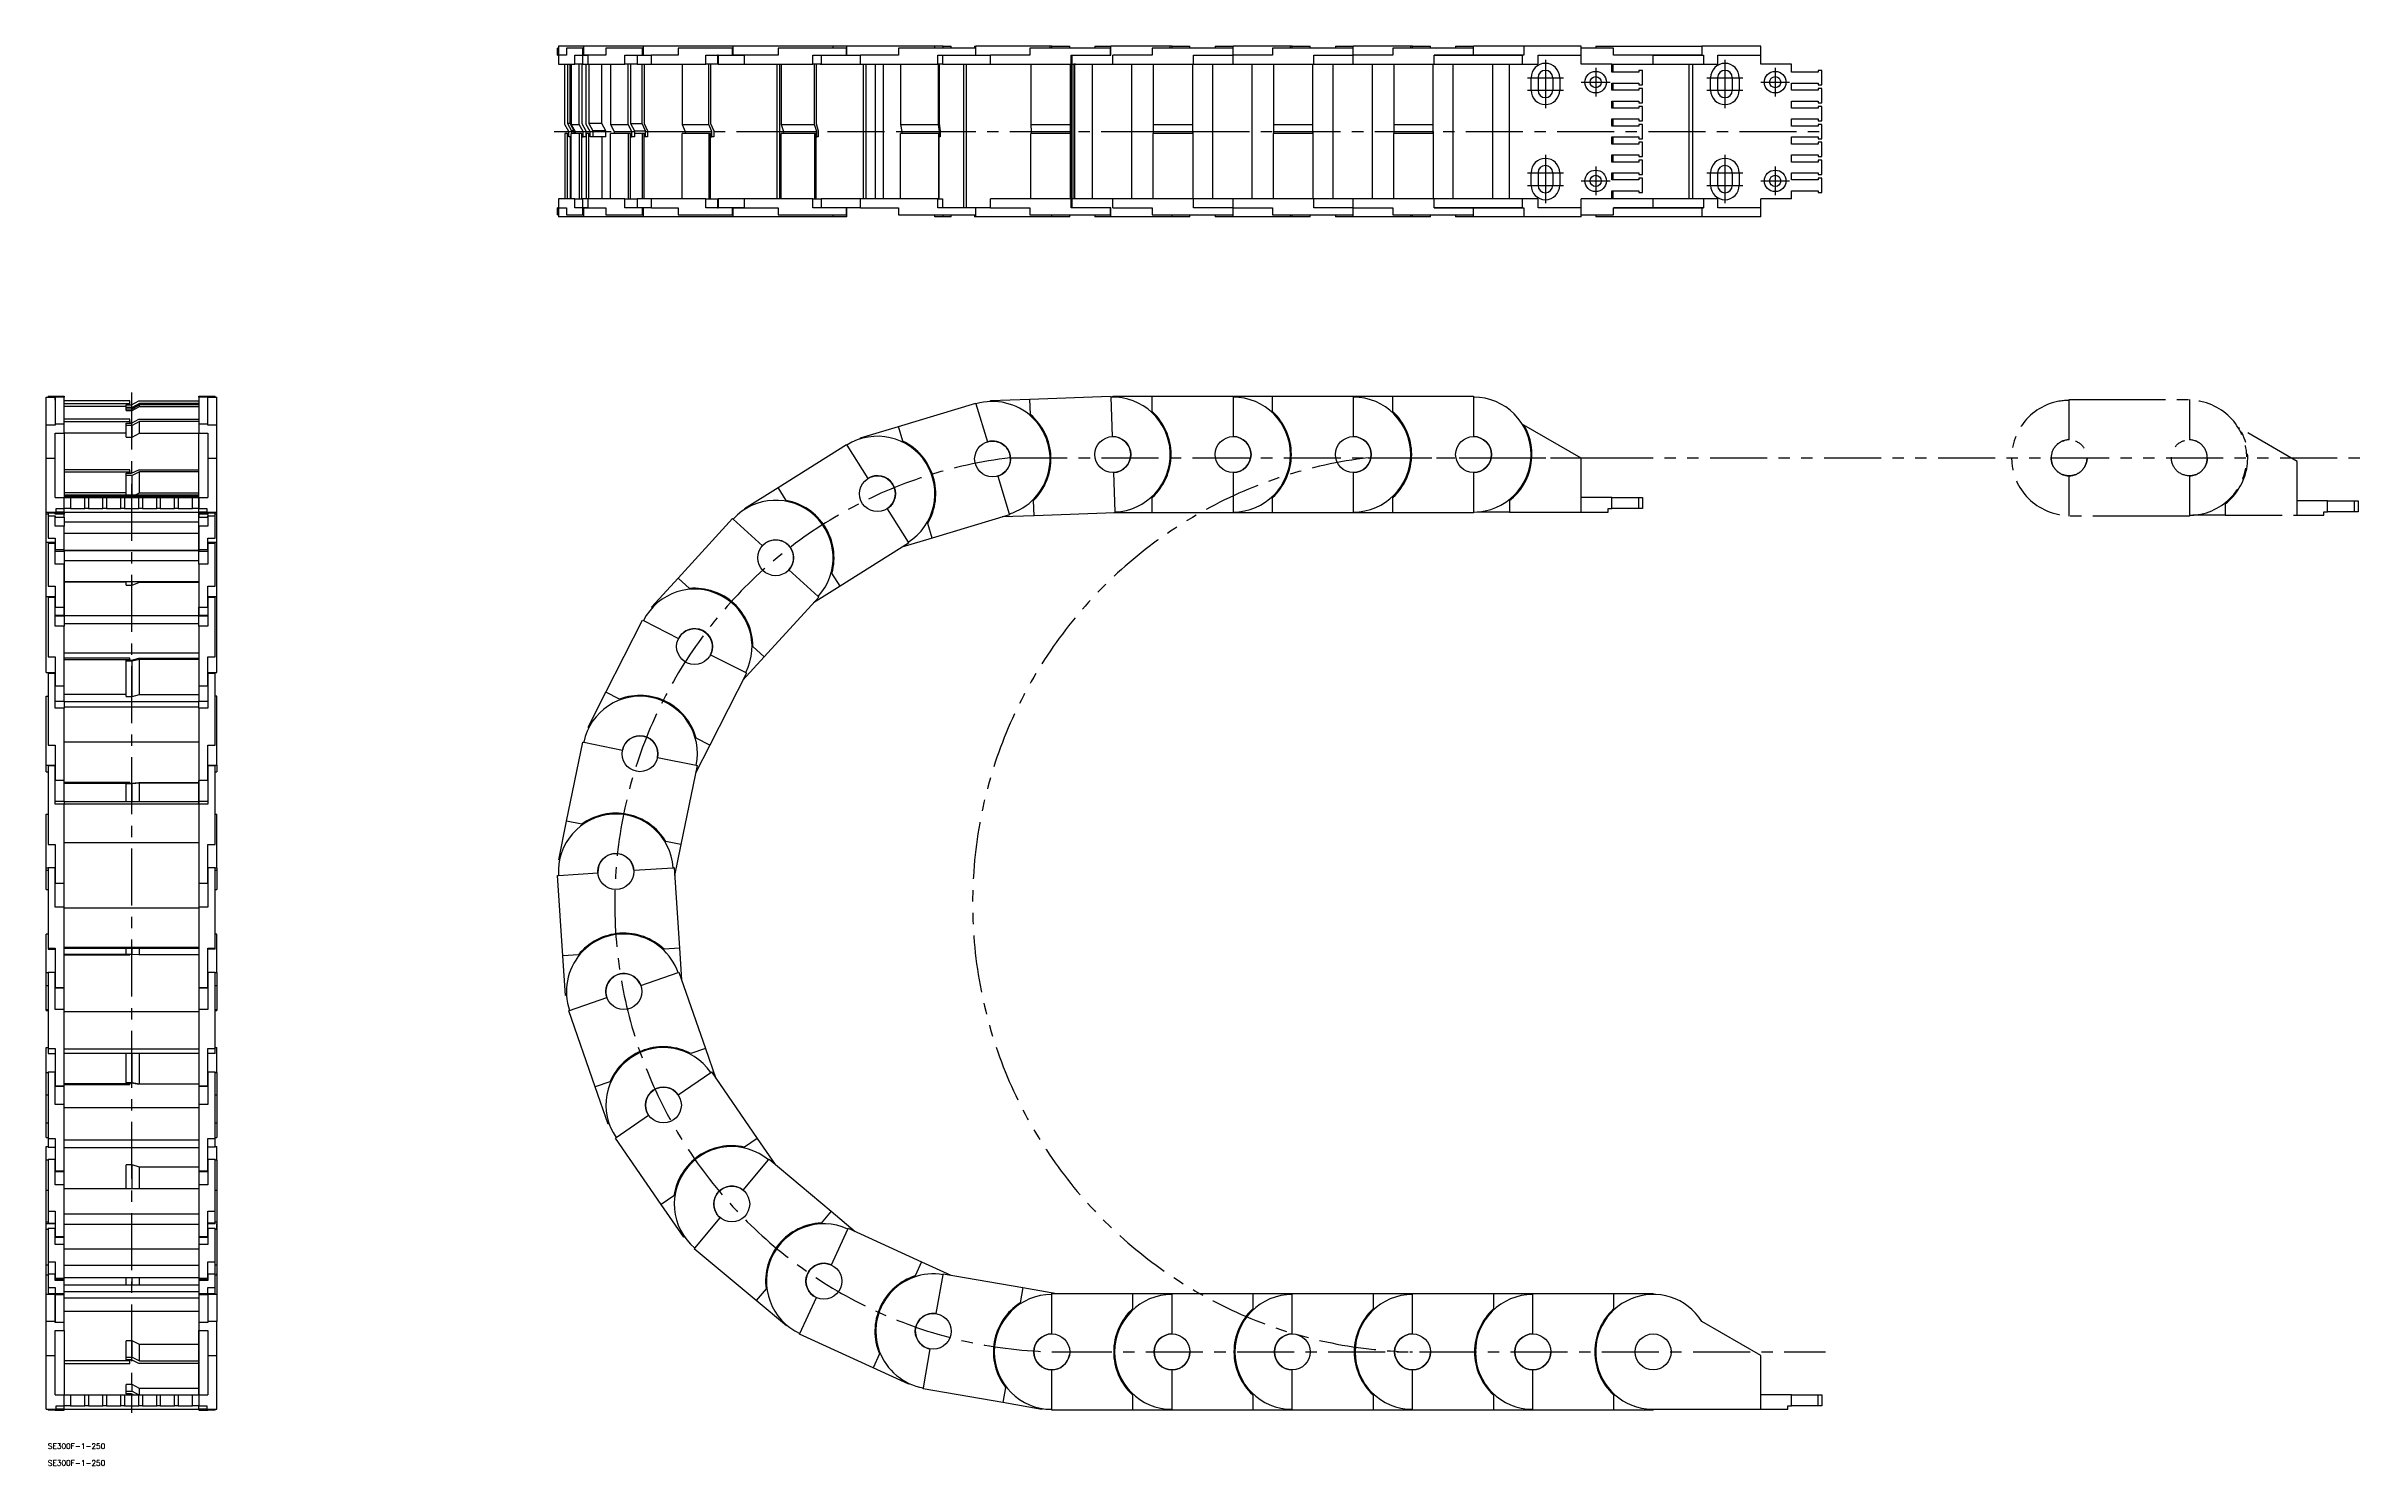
# Model space of a CAD drawing. Extents: x -285 to 1005, y -696 to 95.
import ezdxf

# ---------------------------------------------------------------- set-up
doc = ezdxf.new("R2010")
doc.units = 0
doc.linetypes.add('CENTER', pattern=[50.8, 31.75, -6.35, 6.35, -6.35])
doc.linetypes.add('PHANTOM', pattern=[63.5, 31.75, -6.35, 6.35, -6.35, 6.35, -6.35])
doc.layers.get('0').update_dxf_attribs({"linetype": 'CONTINUOUS'})
doc.layers.add('CENTER', color=1, linetype='CONTINUOUS')
doc.styles.get("Standard").update_dxf_attribs({"font": 'txt.shx', "height": 3, "bigfont": 'bigfont.shx'})

# ---------------------------------------------------------------- blocks, each defined once
blk = doc.blocks.new('*U2')
at = {"color": 7, "linetype": 'CONTINUOUS'}
blk.add_text('SE300F-1-250', height=3, dxfattribs=at).set_placement((-284, -686.5))
blk = doc.blocks.new('*U3')
at = {"color": 7, "linetype": 'CONTINUOUS'}
blk.add_text('SE300F-1-250', height=3, dxfattribs=at).set_placement((-284, -695.9))

msp = doc.modelspace()

# ---------------------------------------------------------------- linework, layer by layer
at = {"color": 7, "linetype": 'CONTINUOUS'}
for p, q in [((0, 90), (0, 94)), ((0.428146, 94), (0, 94)), ((0.428146, 95), (0.428146, 90)), ((14.542542, 95), (0.428146, 95)), ((5.011215, 94), (5.011215, 90)), ((14.052738, 94), (5.011215, 94)), ((14.052738, 90), (14.052738, 94)), ((14.542542, 94), (14.052738, 94)), ((77.889969, 95), (14.542542, 95)), ((47.785434, 95), (14.542542, 95)), ((14.542542, 94), (14.542542, 95)), ((14.542542, 90), (14.542542, 94)), ((26.915563, 94), (26.915563, 90)), ((47.339901, 94), (26.915563, 94)), ((47.339901, 90), (47.339901, 94)), ((47.785434, 94), (47.339901, 94)), ((97.839934, 95), (47.785434, 95)), ((97.839934, 95), (47.785434, 95)), ((47.785434, 94), (47.785434, 95)), ((47.785434, 90), (47.785434, 94)), ((67.130476, 94), (67.130476, 90)), ((97.470671, 94), (67.130476, 94)), ((97.470671, 90), (97.470671, 94)), ((97.839934, 94), (97.470671, 94)), ((153.47272, 95), (97.839934, 95)), ((153.47272, 95), (97.839934, 95)), ((97.839934, 94), (97.839934, 95)), ((97.839934, 90), (97.839934, 94)), ((160.844456, 94), (122.767557, 94)), ((122.767557, 94), (122.767557, 90)), ((161.110926, 95), (153.47272, 95)), ((153.47272, 94), (153.47272, 95)), ((160.844456, 90), (160.844456, 94)), ((161.110926, 94), (160.844456, 94)), ((210.164992, 95), (161.110926, 95)), ((161.110926, 94), (161.110926, 95)), ((161.110926, 90), (161.110926, 94)), ((189.83073, 94), (189.83073, 90)), ((232.909497, 94), (189.83073, 94)), ((214.734967, 95), (210.164992, 95)), ((214.734967, 95), (210.164992, 95)), ((210.164992, 94), (210.164992, 95)), ((214.734967, 95), (219.251173, 95)), ((214.734967, 94), (214.734967, 95)), ((219.251173, 94), (219.251173, 95)), ((232.30449, 95), (232.30449, 94)), ((232.30449, 95), (233.054036, 95)), ((232.30449, 95), (233.054036, 95)), ((232.909497, 90), (232.909497, 94)), ((233.054036, 94), (232.909497, 94)), ((274.30449, 95), (233.054036, 95)), ((233.054036, 94), (233.054036, 95)), ((233.054036, 90), (233.054036, 94)), ((275.260041, 95), (252.297856, 95)), ((252.297856, 95), (252.30449, 95)), ((252.297856, 95), (252.30449, 95)), ((263.106257, 94), (263.106257, 90)), ((308.076403, 94), (263.106257, 94)), ((274.30449, 94), (274.30449, 95)), ((275.260041, 95), (285.260041, 95)), ((275.260041, 95), (285.260041, 95)), ((275.260041, 94), (275.260041, 95)), ((285.260041, 94), (285.260041, 95)), ((299.260041, 95), (308.094613, 95)), ((299.260041, 95), (299.260041, 94)), ((308.076403, 90), (308.076403, 94)), ((308.094613, 94), (308.076403, 94)), ((341.260041, 95), (308.094613, 95)), ((308.094613, 94), (308.094613, 95)), ((308.094613, 90), (308.094613, 94)), ((376.260041, 94), (331.260041, 94)), ((331.260041, 94), (331.260041, 90)), ((341.260041, 94), (341.260041, 95)), ((342.260041, 95), (341.260041, 95)), ((342.260041, 95), (352.260041, 95)), ((342.260041, 94), (342.260041, 95)), ((352.260041, 94), (352.260041, 95)), ((366.260041, 95), (376.260041, 95)), ((366.260041, 95), (366.260041, 94)), ((408.260041, 95), (376.260041, 95)), ((376.260041, 94), (376.260041, 95)), ((376.260041, 90), (376.260041, 94)), ((398.260041, 94), (398.260041, 90)), ((443.260041, 94), (398.260041, 94)), ((408.260041, 94), (408.260041, 95)), ((409.260041, 95), (408.260041, 95)), ((409.260041, 95), (419.260041, 95)), ((409.260041, 94), (409.260041, 95)), ((419.260041, 94), (419.260041, 95)), ((433.260041, 95), (443.260041, 95)), ((433.260041, 95), (433.260041, 94)), ((475.260041, 95), (443.260041, 95)), ((443.260041, 94), (443.260041, 95)), ((443.260041, 90), (443.260041, 94)), ((465.260041, 94), (465.260041, 90)), ((510.260041, 94), (465.260041, 94)), ((476.260041, 95), (475.260041, 95)), ((475.260041, 94), (475.260041, 95)), ((476.260041, 95), (486.260041, 95)), ((476.260041, 94), (476.260041, 95)), ((486.260041, 94), (486.260041, 95)), ((500.260041, 95), (510.260041, 95)), ((500.260041, 95), (500.260041, 94)), ((538.282132, 95), (510.260041, 95)), ((510.260041, 94), (510.260041, 95)), ((510.260041, 90), (510.260041, 94)), ((538.282132, 95), (538.282132, 90)), ((570.260041, 95), (538.282132, 95)), ((570.260041, 90), (570.260041, 95)), ((588.260041, 94), (570.260041, 94)), ((578.260041, 95), (637.382175, 95)), ((578.260041, 95), (578.260041, 94)), ((588.260041, 90), (588.260041, 94)), ((637.382175, 95), (637.382175, 90)), ((670.260041, 95), (637.382175, 95)), ((670.260041, 90), (670.260041, 95)), ((0, 90), (0.428146, 90)), ((0.428146, 90), (0.428146, 85)), ((0.428146, 90), (0.590915, 90)), ((0.590915, 90), (0.428146, 90)), ((0.428146, 85), (0.590915, 85)), ((0.590915, 85), (0.590915, 90)), ((5.011215, 90), (0.590915, 90)), ((0.590915, 85), (9.632438, 85)), ((3.989818, 51.5), (3.989818, 85)), ((5.486502, 85), (5.486502, 51.901924)), ((6.948617, 51.901924), (6.948617, 85)), ((7.560694, 85), (7.560694, 51.5)), ((9.632438, 85), (9.632438, 90)), ((9.632438, 90), (14.052738, 90)), ((13.889969, 85), (9.632438, 85)), ((11.980995, 51.5), (11.980995, 85)), ((13.450405, 85), (13.450405, 51.901924)), ((13.889969, 90), (13.889969, 85)), ((13.889969, 85), (16.930331, 85)), ((16.930331, 90), (14.052738, 90)), ((14.052738, 90), (14.542542, 90)), ((14.542542, 90), (16.930331, 90)), ((15.955825, 51.5), (15.955825, 85)), ((26.915563, 90), (16.930331, 90)), ((16.930331, 85), (16.930331, 90)), ((16.930331, 85), (37.354669, 85)), ((17.372284, 85), (17.372284, 51.901924)), ((24.6118, 51.901924), (24.6118, 85)), ((29.370165, 85), (29.370165, 51.5)), ((37.354669, 85), (37.354669, 90)), ((37.354669, 90), (47.339901, 90)), ((44.299539, 85), (37.354669, 85)), ((39.355397, 51.5), (39.355397, 85)), ((40.691995, 85), (40.691995, 51.901924)), ((44.299539, 90), (44.299539, 85)), ((44.299539, 85), (52.297491, 85)), ((44.299539, 85), (52.297491, 85)), ((47.019569, 51.901924), (47.019569, 85)), ((47.339901, 90), (47.785434, 90)), ((47.785434, 90), (47.339901, 90)), ((47.785434, 90), (47.339901, 90)), ((47.785434, 90), (52.297491, 90)), ((48.254067, 85), (48.254067, 51.901924)), ((52.297491, 85), (52.297491, 90)), ((67.130476, 90), (52.297491, 90)), ((52.297491, 85), (82.637687, 85)), ((69.3139, 85), (69.3139, 51.5)), ((82.637687, 85), (82.637687, 90)), ((82.637687, 90), (97.470671, 90)), ((88.972937, 85), (82.637687, 85)), ((84.146885, 51.5), (84.146885, 85)), ((85.254672, 85), (85.254672, 51.901924)), ((88.972937, 89.995), (88.972937, 85)), ((89.47272, 89.995), (88.972937, 89.995)), ((89.47272, 85), (88.972937, 85)), ((89.47272, 85), (88.972937, 85)), ((89.47272, 90), (89.47272, 85)), ((89.47272, 85), (104.152184, 85)), ((89.47272, 85), (104.152184, 85)), ((97.470671, 90), (97.839934, 90)), ((104.152184, 90), (97.470671, 90)), ((97.839934, 90), (104.152184, 90)), ((122.767557, 90), (104.152184, 90)), ((104.152184, 85), (104.152184, 90)), ((104.152184, 85), (142.229083, 85)), ((122.277507, 10), (122.277507, 85)), ((123.622558, 85), (123.622558, 10)), ((124.522983, 85), (124.522983, 51.5)), ((142.229083, 90), (160.844456, 90)), ((142.229083, 85), (142.229083, 90)), ((146.800773, 85), (142.229083, 85)), ((143.138356, 51.5), (143.138356, 85)), ((143.937765, 85), (143.937765, 51.901924)), ((146.164992, 85), (168.769999, 85)), ((146.800773, 89.995), (146.800773, 85)), ((160.844456, 90), (161.110926, 90)), ((161.110926, 90), (160.844456, 90)), ((161.110926, 90), (168.769999, 90)), ((189.83073, 90), (168.769999, 90)), ((168.769999, 85), (168.769999, 90)), ((168.769999, 85), (211.848767, 85)), ((170.312077, 10), (170.312077, 85)), ((171.625082, 85), (171.625082, 10)), ((176.934287, 85), (176.934287, 10)), ((181.26495, 85), (181.26495, 10)), ((191.032075, 85), (191.032075, 51.5)), ((211.848767, 90), (232.909497, 90)), ((211.848767, 85), (211.848767, 90)), ((214.328539, 85), (211.848767, 85)), ((212.092805, 51.5), (212.092805, 85)), ((212.52642, 85), (212.52642, 51.901924)), ((214.328539, 89.995), (214.328539, 85)), ((214.328539, 85), (241.139062, 85)), ((226.357901, 5), (226.357901, 85)), ((227.544555, 85), (227.544555, 5)), ((232.909497, 90), (233.054036, 90)), ((233.054036, 90), (241.120852, 90)), ((263.106257, 90), (241.120852, 90)), ((241.120852, 85), (241.120852, 90)), ((241.120852, 85), (286.090998, 85)), ((263.696974, 85), (263.696974, 51.5)), ((285.682379, 51.5), (285.682379, 85)), ((285.737009, 85), (285.737009, 51.901924)), ((286.090998, 90), (308.076403, 90)), ((286.090998, 85), (286.090998, 90)), ((286.403415, 85), (286.090998, 85)), ((286.642962, 85), (286.401806, 85)), ((286.403415, 89.995), (286.403415, 85)), ((286.403431, 85), (309.260041, 85)), ((286.642962, 10), (286.642962, 85)), ((287.629084, 85), (287.629084, 10)), ((288.145857, 85), (287.629084, 85)), ((287.867556, 85), (287.867556, 10)), ((288.458274, 85), (288.145857, 85)), ((297.760041, 85), (297.760041, 10)), ((308.076403, 90), (308.094613, 90)), ((331.260041, 90), (309.260041, 90)), ((309.260041, 85), (309.260041, 90)), ((309.260041, 85), (354.260041, 85)), ((319.760041, 85), (319.760041, 10)), ((331.760041, 85), (331.760041, 51.5)), ((353.760041, 51.5), (353.760041, 85)), ((354.260041, 85), (354.260041, 90)), ((354.260041, 90), (376.260041, 90)), ((354.260041, 85), (376.260041, 85)), ((364.760041, 85), (364.760041, 10)), ((398.260041, 90), (376.260041, 90)), ((376.260041, 85), (376.260041, 90)), ((376.260041, 85), (421.260041, 85)), ((386.760041, 85), (386.760041, 10)), ((398.760041, 85), (398.760041, 51.5)), ((420.760041, 51.5), (420.760041, 85)), ((421.260041, 90), (443.260041, 90)), ((421.260041, 85), (421.260041, 90)), ((421.260041, 85), (443.260041, 85)), ((431.760041, 85), (431.760041, 10)), ((465.260041, 90), (443.260041, 90)), ((443.260041, 85), (443.260041, 90)), ((443.260041, 85), (488.260041, 85)), ((453.760041, 85), (453.760041, 10)), ((465.760041, 85), (465.760041, 51.5)), ((487.760041, 51.5), (487.760041, 85)), ((488.260041, 90), (510.260041, 90)), ((488.260041, 85), (488.260041, 90)), ((488.260041, 85), (537.382175, 85)), ((510.260041, 90), (488.260062, 90)), ((498.760041, 85), (498.760041, 10)), ((537.382175, 90), (510.260041, 90)), ((510.260041, 90), (520.260041, 90)), ((520.260041, 90), (520.260041, 89.995)), ((520.260041, 89.995), (537.382175, 89.995)), ((520.760041, 85), (520.760041, 10)), ((530.260041, 10), (530.260041, 85)), ((537.382175, 90), (537.382175, 85)), ((538.282132, 90), (537.382175, 90)), ((537.382175, 85), (546.260041, 85)), ((542.260041, 70.5), (542.260041, 77.5)), ((546.160041, 77.5), (546.160041, 70.5)), ((546.260041, 85), (546.260041, 90)), ((546.260041, 90), (570.260041, 90)), ((554.360041, 77.5), (554.360041, 70.5)), ((558.260041, 77.5), (558.260041, 70.5)), ((570.260041, 85), (570.260041, 90)), ((587.260041, 85), (570.260041, 85)), ((587.260041, 80.5), (587.260041, 85)), ((587.260041, 85), (610.260041, 85)), ((602.260041, 80.5), (587.260041, 80.5)), ((587.760041, 85), (587.760041, 80.5)), ((610.260041, 90), (588.260041, 90)), ((602.260041, 81.5), (602.260041, 80.5)), ((604.260041, 81.5), (602.260041, 81.5)), ((604.260041, 73.5), (604.260041, 81.5)), ((610.260041, 90), (637.382175, 90)), ((637.382175, 90), (610.260041, 90)), ((610.260041, 85), (610.260041, 90)), ((610.260041, 85), (638.282132, 85)), ((630.260041, 10), (630.260041, 85)), ((632.174648, 85), (632.174648, 10)), ((637.382175, 90), (638.282132, 90)), ((638.282132, 90), (638.282132, 85)), ((638.282132, 85), (646.260041, 85)), ((642.260041, 70.5), (642.260041, 77.5)), ((646.160041, 77.5), (646.160041, 70.5)), ((646.260041, 90), (670.260041, 90)), ((646.260041, 85), (646.260041, 90)), ((654.360041, 77.5), (654.360041, 70.5)), ((658.260041, 77.5), (658.260041, 70.5)), ((670.260041, 85), (670.260041, 90)), ((687.260041, 85), (670.260041, 85)), ((687.260041, 80.5), (687.260041, 85)), ((702.260041, 80.5), (687.260041, 80.5)), ((702.260041, 81.5), (702.260041, 80.5)), ((704.260041, 81.5), (702.260041, 81.5)), ((704.260041, 73.5), (704.260041, 81.5)), ((587.260041, 74.5), (602.260041, 74.5)), ((587.260041, 70.5), (587.260041, 74.5)), ((602.260041, 70.5), (587.260041, 70.5)), ((587.260041, 60.5), (587.260041, 64.5)), ((587.260041, 64.5), (602.260041, 64.5)), ((587.760041, 74.5), (587.760041, 70.5)), ((587.760041, 64.5), (587.760041, 60.5)), ((602.260041, 74.5), (602.260041, 73.5)), ((602.260041, 73.5), (604.260041, 73.5)), ((602.260041, 71.5), (602.260041, 70.5)), ((604.260041, 71.5), (602.260041, 71.5)), ((602.260041, 64.5), (602.260041, 63.5)), ((604.260041, 63.5), (604.260041, 71.5)), ((687.260041, 70.5), (687.260041, 74.5)), ((687.260041, 74.5), (702.260041, 74.5)), ((702.260041, 70.5), (687.260041, 70.5)), ((687.260041, 60.5), (687.260041, 64.5)), ((687.260041, 64.5), (702.260041, 64.5)), ((702.260041, 74.5), (702.260041, 73.5)), ((702.260041, 73.5), (704.260041, 73.5)), ((704.260041, 71.5), (702.260041, 71.5)), ((702.260041, 71.5), (702.260041, 70.5)), ((702.260041, 64.5), (702.260041, 63.5)), ((704.260041, 63.5), (704.260041, 71.5)), ((5.486502, 51.901924), (7.790797, 47.901924)), ((6.948617, 51.901924), (5.486502, 51.901924)), ((9.252912, 47.901924), (6.948617, 51.901924)), ((13.450405, 51.901924), (15.712711, 47.901924)), ((24.6118, 51.901924), (17.372284, 51.901924)), ((17.372284, 51.901924), (19.553065, 47.901924)), ((26.792581, 47.901924), (24.6118, 51.901924)), ((40.691995, 51.901924), (42.749824, 47.901924)), ((40.691995, 51.901924), (47.019569, 51.901924)), ((48.920203, 47.901924), (47.019569, 51.901924)), ((48.254067, 51.901924), (50.154702, 47.901924)), ((85.254672, 51.901924), (86.960221, 47.901924)), ((143.937765, 51.901924), (145.168536, 47.901924)), ((212.52642, 51.901924), (213.194014, 47.901924)), ((285.737009, 51.901924), (285.821116, 47.901924)), ((602.260041, 60.5), (587.260041, 60.5)), ((587.260041, 54.5), (602.260041, 54.5)), ((587.260041, 50.5), (587.260041, 54.5)), ((587.760041, 54.5), (587.760041, 50.5)), ((602.260041, 63.5), (604.260041, 63.5)), ((602.260041, 61.5), (602.260041, 60.5)), ((604.260041, 61.5), (602.260041, 61.5)), ((602.260041, 54.5), (602.260041, 53.5)), ((602.260041, 53.5), (604.260041, 53.5)), ((604.260041, 53.5), (604.260041, 61.5)), ((702.260041, 60.5), (687.260041, 60.5)), ((687.260041, 50.5), (687.260041, 54.5)), ((687.260041, 54.5), (702.260041, 54.5)), ((702.260041, 63.5), (704.260041, 63.5)), ((704.260041, 61.5), (702.260041, 61.5)), ((702.260041, 61.5), (702.260041, 60.5)), ((702.260041, 54.5), (702.260041, 53.5)), ((702.260041, 53.5), (704.260041, 53.5)), ((704.260041, 53.5), (704.260041, 61.5)), ((6.294113, 47.5), (3.989818, 51.5)), ((3.989818, 46.5), (3.989818, 10)), ((5.486502, 46.5), (3.989818, 46.5)), ((5.486502, 10), (5.486502, 46.5)), ((5.486502, 46.5), (6.294113, 46.5)), ((6.294113, 44.5), (6.294113, 47.5)), ((7.560694, 44.5), (6.294113, 44.5)), ((6.948617, 44.5), (6.948617, 10)), ((7.560694, 51.5), (9.823, 47.5)), ((7.560694, 51.5), (11.980995, 51.5)), ((7.560694, 10), (7.560694, 46.5)), ((11.980995, 46.5), (7.560694, 46.5)), ((7.790797, 47.901924), (7.790797, 46.5)), ((9.252912, 47.901924), (7.790797, 47.901924)), ((9.252912, 46.5), (9.252912, 47.901924)), ((9.823, 47.5), (9.823, 46.5)), ((9.823, 47.5), (14.2433, 47.5)), ((14.2433, 47.5), (11.980995, 51.5)), ((11.980995, 46.5), (11.980995, 10)), ((13.450405, 46.5), (11.980995, 46.5)), ((13.450405, 10), (13.450405, 46.5)), ((13.450405, 44.5), (14.2433, 44.5)), ((14.2433, 44.5), (14.2433, 47.5)), ((15.712711, 44.5), (14.2433, 44.5)), ((15.712711, 47.901924), (15.712711, 44.5)), ((18.136606, 47.5), (15.955825, 51.5)), ((15.955825, 46.5), (15.955825, 10)), ((17.372284, 46.5), (15.955825, 46.5)), ((17.372284, 10), (17.372284, 46.5)), ((17.372284, 46.5), (18.136606, 46.5)), ((18.136606, 44.5), (18.136606, 47.5)), ((19.553065, 44.5), (18.136606, 44.5)), ((19.553065, 47.901924), (19.553065, 44.5)), ((26.792581, 47.901924), (19.553065, 47.901924)), ((26.792581, 44.5), (19.553065, 44.5)), ((24.6118, 44.5), (24.6118, 10)), ((26.792581, 44.5), (26.792581, 47.901924)), ((29.370165, 51.5), (31.427993, 47.5)), ((29.370165, 51.5), (39.355397, 51.5)), ((29.370165, 10), (29.370165, 46.5)), ((39.355397, 46.5), (29.370165, 46.5)), ((31.427993, 47.5), (41.413225, 47.5)), ((31.427993, 47.5), (31.427993, 46.5)), ((41.413225, 47.5), (39.355397, 51.5)), ((39.355397, 46.5), (39.355397, 10)), ((40.691995, 46.5), (39.355397, 46.5)), ((40.691995, 10), (40.691995, 46.5)), ((40.691995, 44.5), (41.413225, 44.5)), ((41.413225, 44.5), (41.413225, 47.5)), ((42.749824, 44.5), (41.413225, 44.5)), ((42.749824, 47.901924), (42.749824, 44.5)), ((42.749824, 47.901924), (48.920203, 47.901924)), ((48.254067, 46.5), (42.749824, 46.5)), ((47.019569, 46.5), (47.019569, 10)), ((48.254067, 10), (48.254067, 46.5)), ((48.254067, 46.5), (48.920203, 46.5)), ((50.154702, 44.5), (48.254067, 44.5)), ((48.920203, 44.5), (48.920203, 47.901924)), ((50.154702, 47.901924), (50.154702, 44.5)), ((69.3139, 51.5), (71.01945, 47.5)), ((69.3139, 51.5), (84.146885, 51.5)), ((69.3139, 10), (69.3139, 46.5)), ((84.146885, 46.5), (69.3139, 46.5)), ((71.01945, 47.5), (85.852434, 47.5)), ((71.01945, 47.5), (71.01945, 46.5)), ((85.852434, 47.5), (84.146885, 51.5)), ((84.146885, 46.5), (84.146885, 10)), ((85.254672, 46.5), (84.146885, 46.5)), ((85.254672, 10), (85.254672, 46.5)), ((85.254672, 44.5), (85.852434, 44.5)), ((85.852434, 44.5), (85.852434, 47.5)), ((86.960221, 44.5), (85.852434, 44.5)), ((86.960221, 47.901924), (86.960221, 44.5)), ((124.522983, 51.5), (125.753754, 47.5)), ((124.522983, 51.5), (143.138356, 51.5)), ((143.138356, 46.5), (124.522983, 46.5)), ((124.522983, 10), (124.522983, 46.5)), ((125.753754, 47.5), (144.369127, 47.5)), ((125.753754, 47.5), (125.753754, 46.5)), ((144.369127, 47.5), (143.138356, 51.5)), ((143.138356, 46.5), (143.138356, 10)), ((143.937765, 46.5), (143.138356, 46.5)), ((143.937765, 10), (143.937765, 46.5)), ((143.937765, 44.5), (144.369127, 44.5)), ((144.369127, 44.5), (144.369127, 47.5)), ((145.168536, 44.5), (144.369127, 44.5)), ((145.168536, 47.901924), (145.168536, 44.5)), ((191.032075, 51.5), (191.699669, 47.5)), ((191.032075, 51.5), (212.092805, 51.5)), ((191.032075, 10), (191.032075, 46.5)), ((212.092805, 46.5), (191.032075, 46.5)), ((191.699669, 47.5), (212.760399, 47.5)), ((191.699669, 47.5), (191.699669, 46.5)), ((212.760399, 47.5), (212.092805, 51.5)), ((212.092805, 46.5), (212.092805, 10)), ((212.52642, 46.5), (212.092805, 46.5)), ((212.52642, 10), (212.52642, 46.5)), ((212.52642, 44.5), (212.760399, 44.5)), ((212.760399, 44.5), (212.760399, 47.5)), ((213.194014, 44.5), (212.760399, 44.5)), ((213.194014, 47.901924), (213.194014, 44.5)), ((263.696974, 51.5), (263.781082, 47.5)), ((263.696974, 51.5), (285.682379, 51.5)), ((263.696974, 10), (263.696974, 46.5)), ((285.682379, 46.5), (263.696974, 46.5)), ((263.781082, 47.5), (285.766487, 47.5)), ((263.781082, 47.5), (263.781082, 46.5)), ((285.766487, 47.5), (285.682379, 51.5)), ((285.682379, 46.5), (285.682379, 10)), ((285.737009, 46.5), (285.682379, 46.5)), ((285.737009, 10), (285.737009, 46.5)), ((285.737009, 44.5), (285.766487, 44.5)), ((285.766487, 44.5), (285.766487, 47.5)), ((285.821116, 44.5), (285.766487, 44.5)), ((285.821116, 47.901924), (285.821116, 44.5)), ((331.760041, 51.5), (353.760041, 51.5)), ((331.760041, 51.5), (331.760041, 47.5)), ((331.760041, 47.5), (353.760041, 47.5)), ((331.760041, 47.5), (331.760041, 46.5)), ((353.760041, 46.5), (331.760041, 46.5)), ((331.760041, 10), (331.760041, 46.5)), ((353.760041, 47.5), (353.760041, 51.5)), ((353.760041, 46.5), (353.760041, 47.5)), ((353.760041, 47.5), (353.760041, 46.5)), ((353.760041, 46.5), (353.760041, 10)), ((398.760041, 51.5), (398.760041, 47.5)), ((398.760041, 51.5), (420.760041, 51.5)), ((398.760041, 47.5), (420.760041, 47.5)), ((398.760041, 47.5), (398.760041, 46.5)), ((398.760041, 10), (398.760041, 46.5)), ((420.760041, 46.5), (398.760041, 46.5)), ((420.760041, 47.5), (420.760041, 51.5)), ((420.760041, 46.5), (420.760041, 47.5)), ((420.760041, 47.5), (420.760041, 46.5)), ((420.760041, 46.5), (420.760041, 10)), ((465.760041, 51.5), (465.760041, 47.5)), ((465.760041, 51.5), (487.760041, 51.5)), ((465.760041, 47.5), (487.760041, 47.5)), ((465.760041, 47.5), (465.760041, 46.5)), ((465.760041, 10), (465.760041, 46.5)), ((487.760041, 46.5), (465.760041, 46.5)), ((487.760041, 47.5), (487.760041, 51.5)), ((487.760041, 46.5), (487.760041, 47.5)), ((487.760041, 47.5), (487.760041, 46.5)), ((487.760041, 46.5), (487.760041, 10)), ((602.260041, 50.5), (587.260041, 50.5)), ((587.260041, 44.5), (602.260041, 44.5)), ((587.260041, 40.5), (587.260041, 44.5)), ((602.260041, 40.5), (587.260041, 40.5)), ((587.760041, 44.5), (587.760041, 40.5)), ((602.260041, 51.5), (602.260041, 50.5)), ((604.260041, 51.5), (602.260041, 51.5)), ((602.260041, 44.5), (602.260041, 43.5)), ((602.260041, 43.5), (604.260041, 43.5)), ((602.260041, 41.5), (602.260041, 40.5)), ((604.260041, 41.5), (602.260041, 41.5)), ((604.260041, 43.5), (604.260041, 51.5)), ((604.260041, 33.5), (604.260041, 41.5)), ((702.260041, 50.5), (687.260041, 50.5)), ((687.260041, 40.5), (687.260041, 44.5)), ((687.260041, 44.5), (702.260041, 44.5)), ((702.260041, 40.5), (687.260041, 40.5)), ((702.260041, 51.5), (702.260041, 50.5)), ((704.260041, 51.5), (702.260041, 51.5)), ((702.260041, 44.5), (702.260041, 43.5)), ((702.260041, 43.5), (704.260041, 43.5)), ((704.260041, 41.5), (702.260041, 41.5)), ((702.260041, 41.5), (702.260041, 40.5)), ((704.260041, 43.5), (704.260041, 51.5)), ((704.260041, 33.5), (704.260041, 41.5)), ((587.260041, 30.5), (587.260041, 34.5)), ((587.260041, 34.5), (602.260041, 34.5)), ((602.260041, 30.5), (587.260041, 30.5)), ((587.760041, 34.5), (587.760041, 30.5)), ((602.260041, 34.5), (602.260041, 33.5)), ((602.260041, 33.5), (604.260041, 33.5)), ((602.260041, 31.5), (602.260041, 30.5)), ((604.260041, 31.5), (602.260041, 31.5)), ((604.260041, 23.5), (604.260041, 31.5)), ((687.260041, 30.5), (687.260041, 34.5)), ((687.260041, 34.5), (702.260041, 34.5)), ((702.260041, 30.5), (687.260041, 30.5)), ((702.260041, 34.5), (702.260041, 33.5)), ((702.260041, 33.5), (704.260041, 33.5)), ((702.260041, 31.5), (702.260041, 30.5)), ((704.260041, 31.5), (702.260041, 31.5)), ((704.260041, 23.5), (704.260041, 31.5)), ((542.260041, 17.5), (542.260041, 24.5)), ((546.160041, 24.5), (546.160041, 17.5)), ((554.360041, 24.5), (554.360041, 17.5)), ((558.260041, 24.5), (558.260041, 17.5)), ((587.260041, 24.5), (602.260041, 24.5)), ((587.260041, 20.5), (587.260041, 24.5)), ((602.260041, 20.5), (587.260041, 20.5)), ((587.260041, 10), (587.260041, 14.5)), ((587.260041, 14.5), (602.260041, 14.5)), ((587.760041, 24.5), (587.760041, 20.5)), ((587.760041, 14.5), (587.760041, 10)), ((602.260041, 24.5), (602.260041, 23.5)), ((602.260041, 23.5), (604.260041, 23.5)), ((602.260041, 21.5), (602.260041, 20.5)), ((604.260041, 21.5), (602.260041, 21.5)), ((602.260041, 14.5), (602.260041, 13.5)), ((602.260041, 13.5), (604.260041, 13.5)), ((604.260041, 13.5), (604.260041, 21.5)), ((642.260041, 17.5), (642.260041, 24.5)), ((646.160041, 24.5), (646.160041, 17.5)), ((654.360041, 24.5), (654.360041, 17.5)), ((658.260041, 24.5), (658.260041, 17.5)), ((687.260041, 20.5), (687.260041, 24.5)), ((687.260041, 24.5), (702.260041, 24.5)), ((702.260041, 20.5), (687.260041, 20.5)), ((687.260041, 10), (687.260041, 14.5)), ((687.260041, 14.5), (702.260041, 14.5)), ((702.260041, 24.5), (702.260041, 23.5)), ((702.260041, 23.5), (704.260041, 23.5)), ((704.260041, 21.5), (702.260041, 21.5)), ((702.260041, 21.5), (702.260041, 20.5)), ((702.260041, 14.5), (702.260041, 13.5)), ((702.260041, 13.5), (704.260041, 13.5)), ((704.260041, 13.5), (704.260041, 21.5)), ((0, 1), (0, 5)), ((0.428146, 5), (0, 5)), ((0, 1), (0.428146, 1)), ((0.428146, 10), (0.428146, 5)), ((0.590915, 10), (0.428146, 10)), ((0.428146, 5), (0.428146, 0)), ((0.428146, 5), (0.590915, 5)), ((14.542542, 0), (0.428146, 0)), ((0.590915, 5), (0.590915, 10)), ((9.632438, 10), (0.590915, 10)), ((0.590915, 5), (5.011215, 5)), ((14.542542, 0), (4.880952, 0)), ((5.011215, 5), (5.011215, 1)), ((5.011215, 1), (14.052738, 1)), ((9.632438, 5), (9.632438, 10)), ((9.632438, 10), (13.889969, 10)), ((14.052738, 5), (9.632438, 5)), ((13.889969, 10), (13.889969, 5)), ((16.930331, 10), (13.889969, 10)), ((14.052738, 1), (14.052738, 5)), ((14.052738, 5), (16.930331, 5)), ((14.542542, 5), (14.052738, 5)), ((14.052738, 1), (14.542542, 1)), ((14.542542, 1), (14.542542, 5)), ((16.930331, 5), (14.542542, 5)), ((14.542542, 0), (14.542542, 1)), ((97.839934, 0), (14.542542, 0)), ((47.785434, 0), (14.542542, 0)), ((37.354669, 10), (16.930331, 10)), ((16.930331, 5), (16.930331, 10)), ((16.930331, 5), (26.915563, 5)), ((26.915563, 5), (26.915563, 1)), ((26.915563, 1), (47.339901, 1)), ((37.354669, 5), (37.354669, 10)), ((37.354669, 10), (44.299539, 10)), ((47.339901, 5), (37.354669, 5)), ((52.297491, 10), (44.299539, 10)), ((52.297491, 10), (44.299539, 10)), ((44.299539, 10), (44.299539, 5)), ((47.339901, 1), (47.339901, 5)), ((47.785434, 5), (47.339901, 5)), ((47.339901, 1), (47.785434, 1)), ((47.785434, 1), (47.785434, 5)), ((52.297491, 5), (47.785434, 5)), ((47.785434, 0), (47.785434, 1)), ((82.637687, 10), (52.297491, 10)), ((52.297491, 5), (52.297491, 10)), ((52.297491, 5), (67.130476, 5)), ((67.130476, 5), (67.130476, 1)), ((67.130476, 1), (97.470671, 1)), ((82.637687, 5), (82.637687, 10)), ((82.637687, 10), (88.972937, 10)), ((97.470671, 5), (82.637687, 5)), ((88.972937, 10), (88.972937, 5.005)), ((88.972937, 10), (89.472774, 10)), ((88.972937, 10), (89.472774, 10)), ((88.972937, 5.005), (89.47272, 5.005)), ((89.47272, 10), (89.47272, 5)), ((104.152184, 10), (89.47272, 10)), ((104.152184, 10), (89.47272, 10)), ((97.470671, 1), (97.470671, 5)), ((97.839934, 5), (97.470671, 5)), ((97.470671, 5), (104.152184, 5)), ((97.470671, 1), (97.839934, 1)), ((97.839934, 1), (97.839934, 5)), ((104.152184, 5), (97.839934, 5)), ((97.839934, 0), (97.839934, 1)), ((161.110926, 0), (97.839934, 0)), ((142.229083, 10), (104.152184, 10)), ((104.152184, 5), (104.152184, 10)), ((104.152184, 5), (122.767557, 5)), ((122.767557, 5), (122.767557, 1)), ((122.767557, 1), (160.844456, 1)), ((142.229083, 5), (142.229083, 10)), ((142.229083, 10), (146.800773, 10)), ((160.844456, 5), (142.229083, 5)), ((168.769999, 10), (146.800773, 10)), ((146.800773, 10), (146.800773, 5.005)), ((153.47272, 0), (153.47272, 1)), ((160.844456, 1), (160.844456, 5)), ((161.110926, 5), (160.844456, 5)), ((160.844456, 1), (161.110926, 1)), ((161.110926, 1), (161.110926, 5)), ((168.769999, 5), (161.110926, 5)), ((161.110926, 0), (161.110926, 1)), ((211.848767, 10), (168.769999, 10)), ((168.769999, 5), (168.769999, 10)), ((168.769999, 5), (189.83073, 5)), ((189.83073, 5), (189.83073, 1)), ((189.83073, 1), (232.909497, 1)), ((210.164992, 0), (210.164992, 1)), ((214.734967, 0), (210.164992, 0)), ((214.734967, 0), (210.164992, 0)), ((211.848767, 5), (211.848767, 10)), ((211.848767, 10), (214.328539, 10)), ((232.909497, 5), (211.848767, 5)), ((214.328539, 10), (214.328539, 5.005)), ((214.734967, 0), (214.734967, 1)), ((219.251173, 0), (214.75552, 0)), ((219.251173, 0), (219.251173, 1)), ((232.30449, 1), (232.30449, 0)), ((233.054036, 0), (232.30449, 0)), ((232.909497, 1), (232.909497, 5)), ((233.054036, 5), (232.909497, 5)), ((232.909497, 1), (233.054036, 1)), ((233.054036, 1), (233.054036, 5)), ((241.120852, 5), (233.054036, 5)), ((233.054036, 0), (233.054036, 1)), ((275.260041, 0), (233.054036, 0)), ((286.090998, 10), (241.120852, 10)), ((241.120852, 5), (241.120852, 10)), ((241.120852, 5), (263.106257, 5)), ((263.106257, 5), (263.106257, 1)), ((263.106257, 1), (308.076403, 1)), ((285.260041, 0), (274.30449, 0)), ((285.260041, 0), (274.30449, 0)), ((275.260041, 0), (275.260041, 1)), ((285.260041, 0), (285.260041, 1)), ((309.260041, 10), (286.090998, 10)), ((286.090998, 5), (286.090998, 10)), ((286.090998, 10), (286.403415, 10)), ((308.076403, 5), (286.090998, 5)), ((286.403415, 10), (286.403415, 5.005)), ((299.260041, 1), (299.260041, 0)), ((308.094613, 0), (299.260041, 0)), ((308.076403, 1), (308.076403, 5)), ((308.094613, 5), (308.076403, 5)), ((308.076403, 1), (308.094613, 1)), ((308.094613, 1), (308.094613, 5)), ((308.094613, 0), (308.094613, 1)), ((342.260041, 0), (308.094613, 0)), ((354.260041, 10), (309.260041, 10)), ((309.260041, 5), (309.260041, 10)), ((309.260041, 5), (331.260041, 5)), ((331.260041, 5), (331.260041, 1)), ((331.260041, 1), (376.260041, 1)), ((352.260041, 0), (342.259831, 0)), ((342.260041, 0), (342.260041, 1)), ((352.260041, 0), (352.260041, 1)), ((354.260041, 5), (354.260041, 10)), ((376.260041, 10), (354.260041, 10)), ((376.260041, 5), (354.260041, 5)), ((366.260041, 1), (366.260041, 0)), ((376.260041, 0), (366.260041, 0)), ((421.260041, 10), (376.260041, 10)), ((376.260041, 5), (376.260041, 10)), ((376.260041, 1), (376.260041, 5)), ((376.260041, 5), (398.260041, 5)), ((376.260041, 0), (376.260041, 1)), ((408.260041, 0), (376.260041, 0)), ((398.260041, 5), (398.260041, 1)), ((398.260041, 1), (443.260041, 1)), ((408.260041, 0), (408.260041, 1)), ((409.260041, 0), (408.260041, 0)), ((419.260041, 0), (409.259831, 0)), ((409.260041, 0), (409.260041, 1)), ((419.260041, 0), (419.260041, 1)), ((443.260041, 10), (421.260041, 10)), ((421.260041, 5), (421.260041, 10)), ((443.260041, 5), (421.260041, 5)), ((433.260041, 1), (433.260041, 0)), ((443.260041, 0), (433.260041, 0)), ((488.260041, 10), (443.260041, 10)), ((443.260041, 5), (443.260041, 10)), ((443.260041, 5), (465.260041, 5)), ((443.260041, 1), (443.260041, 5)), ((443.260041, 0), (443.260041, 1)), ((475.260041, 0), (443.260041, 0)), ((465.260041, 5), (465.260041, 1)), ((465.260041, 1), (510.260041, 1)), ((475.260041, 0), (475.260041, 1)), ((476.260041, 0), (475.260041, 0)), ((486.260041, 0), (476.259831, 0)), ((476.260041, 0), (476.260041, 1)), ((486.260041, 0), (486.260041, 1)), ((537.382175, 10), (488.260041, 10)), ((488.260041, 5), (488.260041, 10)), ((510.260041, 5), (488.260041, 5)), ((488.260062, 5), (510.260041, 5)), ((500.260041, 1), (500.260041, 0)), ((520.260041, 0), (500.260041, 0)), ((510.260041, 1), (510.260041, 5)), ((510.260041, 5), (537.382175, 5)), ((520.260041, 5), (510.260041, 5)), ((510.260041, 0), (510.260041, 1)), ((538.282132, 0), (510.260041, 0)), ((537.382175, 5.005), (520.260041, 5.005)), ((520.260041, 5.005), (520.260041, 5)), ((538.282132, 0), (530.260041, 0)), ((546.260041, 10), (537.382175, 10)), ((537.382175, 10), (537.382175, 5)), ((537.382175, 5), (538.282132, 5)), ((538.282132, 5), (538.282132, 0)), ((570.260041, 0), (538.282132, 0)), ((546.260041, 5), (546.260041, 10)), ((570.260041, 5), (546.260041, 5)), ((587.260041, 10), (570.260041, 10)), ((610.260041, 10), (570.260041, 10)), ((570.260041, 5), (570.260041, 10)), ((570.260041, 0), (570.260041, 5)), ((570.260041, 1), (588.260041, 1)), ((578.260041, 1), (578.260041, 0)), ((637.382175, 0), (578.260041, 0)), ((588.260041, 1), (588.260041, 5)), ((637.382175, 5), (588.260041, 5)), ((588.260041, 5), (610.260041, 5)), ((638.282132, 10), (610.260041, 10)), ((610.260041, 5), (610.260041, 10)), ((610.260041, 5), (638.282132, 5)), ((637.382175, 5), (637.382175, 0)), ((638.282132, 5), (637.382175, 5)), ((670.260041, 0), (637.382175, 0)), ((638.282132, 10), (638.282132, 5)), ((646.260041, 10), (638.282132, 10)), ((646.260041, 5), (646.260041, 10)), ((670.260041, 5), (646.260041, 5)), ((687.260041, 10), (670.260041, 10)), ((670.260041, 5), (670.260041, 10)), ((670.260041, 0), (670.260041, 5)), ((-284.830106, -164.478771), (-284.830106, -100.5)), ((-284.830106, -116.037546), (-284.830106, -100.5)), ((-284.830106, -100.5), (-283.830106, -100.5)), ((-283.830106, -100), (-279.830106, -100)), ((-283.830106, -100), (-283.830106, -100.5)), ((-283.830106, -100.021561), (-283.830106, -100.5)), ((-283.830106, -100.5), (-279.830106, -100.5)), ((-279.830106, -100), (-274.830106, -100)), ((-279.830106, -100.5), (-279.830106, -100)), ((-274.830106, -100.5), (-279.830106, -100.5)), ((-279.830106, -100.5), (-279.830106, -115.517955)), ((-279.830106, -102.102632), (-279.830106, -100.5)), ((-279.825106, -102.102632), (-279.830106, -102.102632)), ((-274.830106, -100), (-274.830106, -100.5)), ((-274.830106, -115.517955), (-274.830106, -100.5)), ((-238.330106, -102.5), (-274.830106, -102.5)), ((-238.330106, -104), (-238.330106, -102.5)), ((-237.330106, -104.809401), (-233.330106, -102.5)), ((-233.330106, -102.5), (-199.830106, -102.5)), ((-199.830106, -100), (-194.830106, -100)), ((-199.830106, -100.5), (-199.830106, -100)), ((-194.830106, -100.5), (-199.830106, -100.5)), ((-199.830106, -100.5), (-199.830106, -115.517955)), ((-194.830106, -102.102632), (-194.835106, -102.102632)), ((-194.830106, -100), (-190.830106, -100)), ((-194.830106, -100), (-194.830106, -100.5)), ((-194.830106, -100.5), (-190.830106, -100.5)), ((-194.830106, -115.517955), (-194.830106, -100.5)), ((-190.830106, -100.5), (-190.830106, -100)), ((-190.830106, -100.5), (-189.830106, -100.5)), ((-189.830106, -116.037546), (-189.830106, -100.5)), ((241.120852, -102.461675), (263.106257, -101.660444)), ((241.139062, -102.961344), (241.120852, -102.461675)), ((263.106257, -101.660444), (308.076403, -100.021561)), ((263.418674, -110.233005), (263.106257, -101.660444)), ((308.076403, -100.021561), (308.094613, -100.521229)), ((308.094613, -100.521229), (308.895845, -122.506634)), ((309.260041, -100), (331.260041, -100)), ((309.260041, -100.5), (309.260041, -100)), ((331.260041, -100), (376.260041, -100)), ((331.260041, -108.578253), (331.260041, -100)), ((376.260041, -100), (398.260041, -100)), ((376.260041, -100), (376.260041, -100.5)), ((376.260041, -100.5), (376.260041, -122.5)), ((398.260041, -100), (443.260041, -100)), ((398.260041, -108.578253), (398.260041, -100)), ((443.260041, -100), (465.260041, -100)), ((443.260041, -100), (443.260041, -100.5)), ((443.260041, -100.5), (443.260041, -122.5)), ((465.260041, -100), (510.260041, -100)), ((465.260041, -108.578253), (465.260041, -100)), ((510.260041, -100), (510.260041, -100.5)), ((510.260041, -100.5), (510.260041, -122.5)), ((-279.830106, -116.037546), (-284.830106, -116.037546)), ((-284.830106, -134.5), (-284.830106, -116.037546)), ((-274.830106, -115.517955), (-279.830106, -115.517955)), ((-279.830106, -115.517955), (-279.830106, -116.037546)), ((-274.830106, -104), (-238.330106, -104)), ((-240.330106, -105.63958), (-274.830106, -105.63958)), ((-238.330106, -112.725162), (-274.830106, -112.725162)), ((-274.830106, -114.161121), (-238.330106, -114.161121)), ((-274.830106, -120.643594), (-274.830106, -115.517955)), ((-240.330106, -104.809401), (-237.330106, -104.809401)), ((-240.330106, -106.309401), (-240.330106, -104.809401)), ((-236.928182, -106.309401), (-240.330106, -106.309401)), ((-240.330106, -107.146218), (-240.330106, -106.309401)), ((-236.928182, -107.146218), (-240.330106, -107.146218)), ((-240.330106, -107.947449), (-240.330106, -107.146218)), ((-240.330106, -107.947449), (-236.928182, -107.947449)), ((-240.330106, -114.935965), (-237.330106, -114.935965)), ((-240.330106, -116.371924), (-240.330106, -114.935965)), ((-238.330106, -104.809401), (-238.330106, -104)), ((-238.330106, -114.161121), (-238.330106, -112.725162)), ((-238.330106, -114.161121), (-238.330106, -114.935965)), ((-237.330106, -114.935965), (-233.330106, -112.725162)), ((-232.928182, -104), (-236.928182, -106.309401)), ((-232.928182, -104.838349), (-236.928182, -107.146218)), ((-236.928182, -107.947449), (-232.928182, -105.63958)), ((-236.928182, -107.947449), (-236.928182, -107.146218)), ((-232.928182, -114.161121), (-236.928182, -116.371924)), ((-233.330106, -112.725162), (-199.830106, -112.725162)), ((-199.830106, -104), (-232.928182, -104)), ((-199.830106, -104.838349), (-232.928182, -104.838349)), ((-232.928182, -105.63958), (-232.928182, -104.838349)), ((-232.928182, -105.63958), (-199.830106, -105.63958)), ((-199.830106, -114.161121), (-232.928182, -114.161121)), ((-232.928182, -120.520808), (-232.928182, -114.161121)), ((-199.830106, -115.517955), (-199.830106, -120.643594)), ((-194.830106, -115.517955), (-199.830106, -115.517955)), ((-194.830106, -116.037546), (-194.830106, -115.517955)), ((-189.830106, -116.037546), (-194.830106, -116.037546)), ((-189.830106, -134.5), (-189.830106, -116.037546)), ((189.83073, -116.836123), (232.909497, -103.827671)), ((232.909497, -103.827671), (233.054036, -104.306324)), ((233.054036, -104.306324), (239.413723, -125.367055)), ((537.382175, -115.517955), (538.282132, -116.037546)), ((570.260041, -134.5), (538.282132, -116.037546)), ((-279.830106, -120.643594), (-274.830106, -120.643594)), ((-279.830106, -134.5), (-279.830106, -120.643594)), ((-240.330106, -120.520808), (-274.830106, -120.520808)), ((-274.830106, -120.643594), (-274.830106, -156.5)), ((-236.928182, -116.371924), (-240.330106, -116.371924)), ((-240.330106, -122.731611), (-240.330106, -116.371924)), ((-240.330106, -122.731611), (-236.928182, -122.731611)), ((-236.928182, -122.731611), (-236.928182, -116.371924)), ((-236.928182, -122.731611), (-232.928182, -120.520808)), ((-232.928182, -120.520808), (-199.830106, -120.520808)), ((-199.830106, -120.643594), (-194.830106, -120.643594)), ((-199.830106, -156.5), (-199.830106, -120.643594)), ((-194.830106, -120.643594), (-194.830106, -134.5)), ((122.767557, -150.79055), (160.844456, -126.80827)), ((160.844456, -126.80827), (161.110926, -127.231347)), ((161.110926, -127.231347), (172.835596, -145.84672)), ((168.769999, -123.19581), (189.83073, -116.836123)), ((168.914537, -123.674463), (168.769999, -123.19581)), ((192.310503, -125.048135), (189.83073, -116.836123)), ((-284.830106, -134.5), (-279.830106, -134.5)), ((-284.830106, -164.5), (-284.830106, -134.5)), ((-279.830106, -156.5), (-279.830106, -134.5)), ((-238.330106, -140.914793), (-274.830106, -140.914793)), ((-238.330106, -142.184023), (-238.330106, -140.914793)), ((-237.330106, -142.868901), (-233.330106, -140.914793)), ((-233.330106, -140.914793), (-199.830106, -140.914793)), ((-194.830106, -134.5), (-189.830106, -134.5)), ((-194.830106, -134.5), (-194.830106, -156.5)), ((-189.830106, -164.5), (-189.830106, -134.5)), ((570.260041, -164.5), (570.260041, -134.5)), ((-274.830106, -142.184023), (-238.330106, -142.184023)), ((-240.330106, -153.908694), (-274.830106, -153.908694)), ((-240.330106, -142.868901), (-237.330106, -142.868901)), ((-240.330106, -144.138131), (-240.330106, -142.868901)), ((-236.928182, -144.138131), (-240.330106, -144.138131)), ((-240.330106, -155), (-240.330106, -144.138131)), ((-238.330106, -142.184023), (-238.330106, -142.868901)), ((-232.928182, -142.184023), (-236.928182, -144.138131)), ((-236.928182, -155), (-236.928182, -144.138131)), ((-235.162054, -155), (-232.928182, -153.908694)), ((-199.830106, -142.184023), (-232.928182, -142.184023)), ((-232.928182, -153.908694), (-232.928182, -142.184023)), ((-232.928182, -153.908694), (-199.830106, -153.908694)), ((104.152184, -162.51522), (122.767557, -150.79055)), ((127.339247, -158.049067), (122.767557, -150.79055)), ((245.195257, -144.513174), (251.554944, -165.573905)), ((309.624237, -142.493366), (310.425469, -164.478771)), ((376.260041, -142.5), (376.260041, -164.5)), ((443.260041, -142.5), (443.260041, -164.5)), ((510.260041, -142.5), (510.260041, -164.5)), ((-284.830106, -181.385159), (-284.830106, -164.478771)), ((-284.830106, -165.573905), (-284.830106, -164.478771)), ((-284.830106, -211.590453), (-284.830106, -164.5)), ((-284.830106, -164.5), (-279.330106, -164.5)), ((-284.830106, -181.385159), (-284.830106, -165.573905)), ((-284.830106, -165.573905), (-283.830106, -165.573905)), ((-283.830106, -164.5), (-283.830106, -165)), ((-283.830106, -165), (-279.830106, -165)), ((-283.830106, -165), (-283.830106, -166.617322)), ((-283.830106, -166.617322), (-279.830106, -166.617322)), ((-283.830106, -166.617322), (-283.830106, -179.061009)), ((-279.830106, -156.5), (-274.830106, -156.5)), ((-279.830106, -165), (-279.830106, -164.5)), ((-274.830106, -165), (-279.830106, -165)), ((-279.830106, -165.779671), (-279.830106, -165)), ((-274.830106, -165.779671), (-279.830106, -165.779671)), ((-279.830106, -166.617322), (-279.830106, -167.418554)), ((-279.830106, -172.412245), (-279.830106, -166.617322)), ((-279.830106, -167.418554), (-274.830106, -167.418554)), ((-279.330106, -162.5), (-274.830106, -162.5)), ((-279.330106, -164.5), (-279.330106, -162.5)), ((-274.830106, -164.5), (-279.330106, -164.5)), ((-274.830106, -155), (-199.830106, -155)), ((-199.830106, -155.952079), (-274.830106, -155.952079)), ((-274.830106, -156.5), (-271.330106, -156.5)), ((-274.830106, -162.5), (-274.830106, -156.5)), ((-271.330106, -162.5), (-274.830106, -162.5)), ((-274.830106, -164.5), (-274.830106, -162.5)), ((-274.830106, -164.5), (-199.830106, -164.5)), ((-274.830106, -164.5), (-274.830106, -165.779671)), ((-274.830106, -164.5), (-274.830106, -165)), ((-274.830106, -167.418554), (-274.830106, -165.779671)), ((-274.830106, -167.418554), (-274.830106, -172.412245)), ((-271.330106, -156.5), (-263.330106, -156.5)), ((-271.330106, -156.5), (-271.330106, -162.5)), ((-271.330106, -162.5), (-263.330106, -162.5)), ((-263.330106, -162.5), (-263.330106, -156.5)), ((-263.330106, -156.5), (-261.330106, -156.5)), ((-261.330106, -162.5), (-263.330106, -162.5)), ((-261.330106, -156.5), (-253.330106, -156.5)), ((-261.330106, -156.5), (-261.330106, -162.5)), ((-261.330106, -162.5), (-253.330106, -162.5)), ((-253.330106, -156.5), (-251.330106, -156.5)), ((-253.330106, -162.5), (-253.330106, -156.5)), ((-251.330106, -162.5), (-253.330106, -162.5)), ((-251.330106, -156.5), (-243.330106, -156.5)), ((-251.330106, -156.5), (-251.330106, -162.5)), ((-251.330106, -162.5), (-243.330106, -162.5)), ((-243.330106, -162.5), (-243.330106, -156.5)), ((-243.330106, -156.5), (-241.330106, -156.5)), ((-241.330106, -162.5), (-243.330106, -162.5)), ((-241.330106, -156.5), (-233.330106, -156.5)), ((-241.330106, -156.5), (-241.330106, -162.5)), ((-241.330106, -162.5), (-233.330106, -162.5)), ((-233.330106, -162.5), (-233.330106, -156.5)), ((-233.330106, -156.5), (-231.330106, -156.5)), ((-231.330106, -162.5), (-233.330106, -162.5)), ((-231.330106, -156.5), (-223.330106, -156.5)), ((-231.330106, -156.5), (-231.330106, -162.5)), ((-231.330106, -162.5), (-223.330106, -162.5)), ((-223.330106, -156.5), (-221.330106, -156.5)), ((-223.330106, -162.5), (-223.330106, -156.5)), ((-221.330106, -162.5), (-223.330106, -162.5)), ((-221.330106, -156.5), (-213.330106, -156.5)), ((-221.330106, -156.5), (-221.330106, -162.5)), ((-221.330106, -162.5), (-213.330106, -162.5)), ((-213.330106, -162.5), (-213.330106, -156.5)), ((-213.330106, -156.5), (-211.330106, -156.5)), ((-211.330106, -162.5), (-213.330106, -162.5)), ((-211.330106, -156.5), (-203.330106, -156.5)), ((-211.330106, -156.5), (-211.330106, -162.5)), ((-211.330106, -162.5), (-203.330106, -162.5)), ((-203.330106, -156.5), (-199.830106, -156.5)), ((-203.330106, -162.5), (-203.330106, -156.5)), ((-199.830106, -162.5), (-203.330106, -162.5)), ((-199.830106, -156.5), (-199.830106, -162.5)), ((-199.830106, -156.5), (-194.830106, -156.5)), ((-199.830106, -165), (-199.830106, -157)), ((-199.830106, -162.5), (-195.330106, -162.5)), ((-199.830106, -164.5), (-199.830106, -162.5)), ((-199.830106, -185.845243), (-199.830106, -164.477032)), ((-195.330106, -164.5), (-199.830106, -164.5)), ((-194.830106, -165), (-199.830106, -165)), ((-199.830106, -165.779671), (-199.830106, -165)), ((-194.830106, -165.779671), (-199.830106, -165.779671)), ((-199.830106, -165.779671), (-199.830106, -167.418554)), ((-199.830106, -172.412245), (-199.830106, -165.779671)), ((-199.830106, -167.418554), (-194.830106, -167.418554)), ((-195.330106, -162.5), (-195.330106, -164.5)), ((-195.330106, -164.5), (-189.830106, -164.5)), ((-194.830106, -164.5), (-194.830106, -165)), ((-194.830106, -164.978439), (-194.830106, -165.779671)), ((-194.830106, -165), (-190.830106, -165)), ((-194.830106, -166.052558), (-194.830106, -172.412245)), ((-194.830106, -166.617322), (-190.830106, -166.617322)), ((-194.830106, -167.418554), (-194.830106, -166.617322)), ((-190.830106, -165), (-190.830106, -164.5)), ((-190.830106, -166.617322), (-190.830106, -165)), ((-190.830106, -165.573905), (-189.830106, -165.573905)), ((-190.830106, -166.052558), (-190.830106, -165.573905)), ((-190.830106, -179.061009), (-190.830106, -166.617322)), ((-189.830106, -181.385159), (-189.830106, -164.478771)), ((-189.830106, -165.573905), (-189.830106, -164.478771)), ((-189.830106, -211.590453), (-189.830106, -164.5)), ((-189.830106, -181.385159), (-189.830106, -165.573905)), ((104.418654, -162.938297), (104.152184, -162.51522)), ((183.494387, -162.769786), (195.219057, -181.385159)), ((251.699482, -166.052558), (208.620715, -179.061009)), ((265.473532, -166.617322), (247.681999, -167.265713)), ((251.554944, -165.573905), (251.699482, -166.052558)), ((265.473532, -166.617322), (265.161116, -158.04476)), ((310.443679, -164.978439), (265.473532, -166.617322)), ((331.260041, -165), (309.852056, -165)), ((310.425469, -164.478771), (310.443679, -164.978439)), ((331.260041, -165), (331.260041, -156.421747)), ((376.260041, -165), (331.260041, -165)), ((376.260041, -164.5), (376.260041, -165)), ((398.260041, -165), (376.260041, -165)), ((398.260041, -165), (398.260041, -156.421747)), ((443.260041, -165), (398.260041, -165)), ((443.260041, -164.5), (443.260041, -165)), ((465.260041, -165), (443.260041, -165)), ((465.260041, -165), (465.260041, -156.421747)), ((510.260041, -165), (465.260041, -165)), ((510.260041, -164.5), (510.260041, -165)), ((512.260041, -164.5), (512.260041, -164.437439)), ((530.260041, -164.5), (512.260041, -164.5)), ((530.260041, -158.117377), (530.260041, -164.5)), ((530.260041, -164.5), (570.260041, -164.5)), ((587.260041, -156.5), (570.260041, -156.5)), ((570.260041, -164.5), (585.260041, -164.5)), ((585.260041, -162.5), (587.260041, -162.5)), ((585.260041, -164.5), (585.260041, -162.5)), ((587.260041, -162.5), (587.260041, -156.5)), ((587.260041, -156.5), (602.260041, -156.5)), ((602.260041, -162.5), (587.260041, -162.5)), ((602.260041, -162.5), (602.260041, -156.5)), ((602.260041, -156.5), (604.260041, -156.5)), ((604.260041, -162.5), (602.260041, -162.5)), ((604.260041, -156.5), (604.260041, -162.5)), ((-283.830106, -179.061009), (-279.830106, -179.061009)), ((-274.830106, -172.412245), (-279.830106, -172.412245)), ((-279.830106, -179.061009), (-279.830106, -185.420696)), ((-199.830106, -170.163518), (-274.830106, -170.163518)), ((-274.830106, -185.420696), (-274.830106, -172.412245)), ((-199.830106, -176.523206), (-274.830106, -176.523206)), ((-194.830106, -172.412245), (-199.830106, -172.412245)), ((-199.830106, -172.412245), (-199.830106, -185.420696)), ((-194.830106, -179.061009), (-190.830106, -179.061009)), ((-194.830106, -185.420696), (-194.830106, -179.061009)), ((67.130476, -201.336445), (97.470671, -168.102839)), ((97.470671, -168.102839), (97.839934, -168.439953)), ((97.839934, -168.439953), (114.087474, -183.272937)), ((208.620715, -179.061009), (191.766993, -184.15031)), ((208.620715, -179.061009), (206.140942, -170.848997)), ((-284.830106, -181.385159), (-283.830106, -181.385159)), ((-283.830106, -181.385159), (-279.830106, -181.385159)), ((-283.830106, -181.385159), (-283.830106, -181.808236)), ((-283.830106, -181.808236), (-279.830106, -181.808236)), ((-283.830106, -181.808236), (-283.830106, -205.790516)), ((-279.830106, -193.532906), (-279.830106, -181.808236)), ((-279.830106, -185.420696), (-274.830106, -185.420696)), ((-279.830106, -186.308253), (-274.830106, -186.308253)), ((-274.830106, -186.308253), (-274.830106, -185.420696)), ((-274.830106, -185.845243), (-199.830106, -185.845243)), ((-199.830106, -186.143447), (-274.830106, -186.143447)), ((-274.830106, -186.308253), (-274.830106, -193.532906)), ((-274.830106, -190.134066), (-274.830106, -222.391421)), ((-199.830106, -191.683992), (-274.830106, -191.683992)), ((-199.830106, -185.420696), (-194.830106, -185.420696)), ((-199.830106, -185.420696), (-199.830106, -186.308253)), ((-199.830106, -186.274389), (-199.830106, -186.143447)), ((-199.830106, -193.532906), (-199.830106, -186.274389)), ((-199.830106, -186.308253), (-194.830106, -186.308253)), ((-194.830106, -181.385159), (-190.830106, -181.385159)), ((-194.830106, -181.808236), (-190.830106, -181.808236)), ((-194.830106, -181.808236), (-194.830106, -193.532906)), ((-190.830106, -181.385159), (-189.830106, -181.385159)), ((-190.830106, -181.808236), (-190.830106, -181.385159)), ((-190.830106, -205.790516), (-190.830106, -181.808236)), ((195.485527, -181.808236), (157.408628, -205.790516)), ((195.219057, -181.385159), (195.485527, -181.808236)), ((-283.830106, -205.790516), (-279.830106, -205.790516)), ((-274.830106, -193.532906), (-279.830106, -193.532906)), ((-279.830106, -205.790516), (-279.830106, -217.515186)), ((-274.830106, -217.515186), (-274.830106, -193.532906)), ((-199.830106, -203.408663), (-274.830106, -203.408663)), ((-240.330106, -203.664089), (-274.830106, -203.664089)), ((-240.330106, -205.221148), (-240.330106, -203.408663)), ((-240.330106, -205.221148), (-236.928182, -205.221148)), ((-236.928182, -205.221148), (-236.928182, -203.408663)), ((-236.928182, -205.221148), (-232.928182, -203.664089)), ((-232.928182, -203.664089), (-232.928182, -203.408663)), ((-232.928182, -203.664089), (-199.830106, -203.664089)), ((-199.830106, -193.532906), (-199.830106, -217.515186)), ((-194.830106, -193.532906), (-199.830106, -193.532906)), ((-194.830106, -217.515186), (-194.830106, -205.790516)), ((-194.830106, -205.790516), (-190.830106, -205.790516)), ((52.297491, -217.583985), (67.130476, -201.336445)), ((73.465726, -207.12013), (67.130476, -201.336445)), ((128.857965, -196.757469), (145.105506, -211.590453)), ((157.408628, -205.790516), (142.511789, -215.173112)), ((157.408628, -205.790516), (152.836938, -198.531999)), ((-284.830106, -254.020322), (-284.830106, -211.590453)), ((-284.830106, -254.020322), (-284.830106, -211.590453)), ((-284.830106, -211.590453), (-283.830106, -211.590453)), ((-283.830106, -211.590453), (-279.830106, -211.590453)), ((-283.830106, -211.590453), (-283.830106, -211.927567)), ((-283.830106, -211.927567), (-279.830106, -211.927567)), ((-283.830106, -211.927567), (-283.830106, -245.161172)), ((-279.830106, -228.175107), (-279.830106, -211.927567)), ((-279.830106, -217.515186), (-274.830106, -217.515186)), ((-274.830106, -222.015203), (-274.830106, -217.515186)), ((-274.830106, -222.015203), (-274.830106, -217.515186)), ((-199.830106, -217.515186), (-194.830106, -217.515186)), ((-199.830106, -222.391421), (-199.830106, -217.515186)), ((-199.830106, -217.515186), (-199.830106, -222.015203)), ((-194.830106, -211.590453), (-190.830106, -211.590453)), ((-194.830106, -211.927567), (-190.830106, -211.927567)), ((-194.830106, -211.927567), (-194.830106, -228.175107)), ((-190.830106, -211.590453), (-189.830106, -211.590453)), ((-190.830106, -211.927567), (-190.830106, -211.590453)), ((-190.830106, -245.161172), (-190.830106, -211.927567)), ((-189.830106, -254.020322), (-189.830106, -211.590453)), ((-189.830106, -254.020322), (-189.830106, -211.590453)), ((52.666753, -217.921098), (52.297491, -217.583985)), ((145.474768, -211.927567), (115.134572, -245.161172)), ((145.105506, -211.590453), (145.474768, -211.927567)), ((-274.830106, -228.175107), (-279.830106, -228.175107)), ((-279.825106, -222.015203), (-274.830106, -222.015203)), ((-279.825106, -222.391421), (-274.830106, -222.391421)), ((-274.830106, -222.391421), (-274.830106, -228.175107)), ((-199.830106, -222.44402), (-274.830106, -222.44402)), ((-199.830106, -226.858803), (-274.830106, -226.858803)), ((-274.830106, -261.408712), (-274.830106, -228.175107)), ((-199.830106, -222.015203), (-194.835106, -222.015203)), ((-199.830106, -222.391421), (-194.835106, -222.391421)), ((-199.830106, -228.175107), (-199.830106, -222.391421)), ((-199.830106, -228.175107), (-199.830106, -261.408712)), ((-194.830106, -228.175107), (-199.830106, -228.175107)), ((26.915563, -264.843398), (47.339901, -224.745438)), ((47.339901, -224.745438), (47.785434, -224.972375)), ((47.785434, -224.972375), (67.388881, -234.957607)), ((-199.830106, -243.106343), (-274.830106, -243.106343)), ((85.210197, -244.03509), (104.813644, -254.020322)), ((115.134572, -245.161172), (108.799322, -239.377486)), ((-284.830106, -254.020322), (-283.830106, -254.020322)), ((-283.830106, -245.161172), (-279.830106, -245.161172)), ((-283.830106, -254.020322), (-279.830106, -254.020322)), ((-283.830106, -254.020322), (-283.830106, -254.24726)), ((-283.830106, -254.24726), (-279.830106, -254.24726)), ((-283.830106, -254.24726), (-283.830106, -294.34522)), ((-279.830106, -245.161172), (-279.830106, -261.408712)), ((-279.830106, -273.850707), (-279.830106, -254.24726)), ((-238.330106, -245.929103), (-274.830106, -245.929103)), ((-274.830106, -246.609914), (-238.330106, -246.609914)), ((-240.330106, -246.977281), (-237.330106, -246.977281)), ((-240.330106, -247.658092), (-240.330106, -246.977281)), ((-236.928182, -247.658092), (-240.330106, -247.658092)), ((-240.330106, -267.261539), (-240.330106, -247.658092)), ((-238.330106, -246.609914), (-238.330106, -245.929103)), ((-238.330106, -246.609914), (-238.330106, -246.977281)), ((-237.330106, -246.977281), (-233.330106, -245.929103)), ((-232.928182, -246.609914), (-236.928182, -247.658092)), ((-236.928182, -267.261539), (-236.928182, -247.658092)), ((-233.330106, -245.929103), (-199.830106, -245.929103)), ((-199.830106, -246.609914), (-232.928182, -246.609914)), ((-232.928182, -266.213362), (-232.928182, -246.609914)), ((-194.830106, -245.161172), (-190.830106, -245.161172)), ((-194.830106, -261.408712), (-194.830106, -245.161172)), ((-194.830106, -254.020322), (-190.830106, -254.020322)), ((-194.830106, -254.24726), (-190.830106, -254.24726)), ((-194.830106, -254.24726), (-194.830106, -273.850707)), ((-190.830106, -254.020322), (-189.830106, -254.020322)), ((-190.830106, -254.24726), (-190.830106, -254.020322)), ((-190.830106, -294.34522), (-190.830106, -254.24726)), ((105.259177, -254.24726), (84.834839, -294.34522)), ((115.134572, -245.161172), (103.264566, -258.163167)), ((104.813644, -254.020322), (105.259177, -254.24726)), ((-284.830106, -305.627283), (-284.830106, -267.197756)), ((-284.830106, -305.627283), (-284.830106, -267.197756)), ((-284.830106, -267.197756), (-283.830106, -267.197756)), ((-279.830106, -261.408712), (-274.830106, -261.408712)), ((-279.825106, -269.957259), (-274.830106, -269.957259)), ((-274.830106, -269.957259), (-274.830106, -261.408712)), ((-240.330106, -266.213362), (-274.830106, -266.213362)), ((-274.830106, -269.957259), (-274.830106, -273.850707)), ((-199.830106, -270.189622), (-274.830106, -270.189622)), ((-240.330106, -267.261539), (-236.928182, -267.261539)), ((-236.928182, -267.261539), (-232.928182, -266.213362)), ((-232.928182, -266.213362), (-199.830106, -266.213362)), ((-199.830106, -261.408712), (-194.830106, -261.408712)), ((-199.830106, -261.408712), (-199.830106, -269.957259)), ((-199.830106, -269.957259), (-194.835106, -269.957259)), ((-199.830106, -273.850707), (-199.830106, -269.957259)), ((-189.830106, -267.197756), (-190.830106, -267.197756)), ((-189.830106, -305.627283), (-189.830106, -267.197756)), ((-189.830106, -305.627283), (-189.830106, -267.197756)), ((16.930331, -284.446845), (26.915563, -264.843398)), ((34.55935, -268.736845), (26.915563, -264.843398)), ((-274.830106, -273.850707), (-279.830106, -273.850707)), ((-199.830106, -273.161554), (-274.830106, -273.161554)), ((-274.830106, -313.948667), (-274.830106, -273.850707)), ((-199.830106, -273.850707), (-199.830106, -313.948667)), ((-194.830106, -273.850707), (-199.830106, -273.850707)), ((-283.830106, -294.34522), (-279.830106, -294.34522)), ((-279.830106, -294.34522), (-279.830106, -313.948667)), ((-199.830106, -292.765001), (-274.830106, -292.765001)), ((-194.830106, -294.34522), (-190.830106, -294.34522)), ((-194.830106, -313.948667), (-194.830106, -294.34522)), ((5.011215, -336.750086), (14.052738, -292.667767)), ((14.052738, -292.667767), (14.542542, -292.768228)), ((14.542542, -292.768228), (36.093898, -297.188529)), ((17.375864, -284.673782), (16.930331, -284.446845)), ((84.834839, -294.34522), (76.844218, -310.032759)), ((84.834839, -294.34522), (77.191051, -290.451772)), ((-284.830106, -305.627283), (-283.830106, -305.627283)), ((-284.830106, -309.197756), (-284.830106, -305.627283)), ((-284.830106, -309.197756), (-283.830106, -309.197756)), ((-283.830106, -305.627283), (-279.830106, -305.627283)), ((-283.830106, -305.627283), (-283.830106, -305.727745)), ((-283.830106, -305.727745), (-279.830106, -305.727745)), ((-283.830106, -305.727745), (-283.830106, -349.810064)), ((-279.830106, -327.279101), (-279.830106, -305.727745)), ((-194.830106, -305.627283), (-190.830106, -305.627283)), ((-194.830106, -305.727745), (-190.830106, -305.727745)), ((-194.830106, -305.727745), (-194.830106, -327.279101)), ((-190.830106, -305.627283), (-189.830106, -305.627283)), ((-190.830106, -305.727745), (-190.830106, -305.627283)), ((-190.830106, -349.810064), (-190.830106, -305.727745)), ((-190.830106, -309.197756), (-189.830106, -309.197756)), ((-189.830106, -305.627283), (-189.830106, -309.197756)), ((55.68604, -301.206983), (77.237396, -305.627283)), ((77.727199, -305.727745), (68.685676, -349.810064)), ((77.237396, -305.627283), (77.727199, -305.727745)), ((-279.830106, -313.948667), (-274.830106, -313.948667)), ((-274.830106, -325.555535), (-274.830106, -313.948667)), ((-238.330106, -315.211234), (-274.830106, -315.211234)), ((-274.830106, -315.512618), (-238.330106, -315.512618)), ((-240.330106, -315.675245), (-237.330106, -315.675245)), ((-240.330106, -315.976629), (-240.330106, -315.675245)), ((-236.928182, -315.976629), (-240.330106, -315.976629)), ((-240.330106, -325.950971), (-240.330106, -315.976629)), ((-238.330106, -315.512618), (-238.330106, -315.211234)), ((-238.330106, -315.512618), (-238.330106, -315.675245)), ((-237.330106, -315.675245), (-233.330106, -315.211234)), ((-232.928182, -315.512618), (-236.928182, -315.976629)), ((-236.928182, -325.950971), (-236.928182, -315.976629)), ((-233.330106, -315.211234), (-199.830106, -315.211234)), ((-199.830106, -315.512618), (-232.928182, -315.512618)), ((-232.928182, -325.950971), (-232.928182, -315.512618)), ((-199.830106, -313.948667), (-194.830106, -313.948667)), ((-199.830106, -313.948667), (-199.830106, -326.69234)), ((-199.830106, -315.942689), (-199.830106, -314.219123)), ((-199.830106, -325.555535), (-199.830106, -315.942689)), ((-284.830106, -362.704718), (-284.830106, -332.831431)), ((-284.830106, -362.704718), (-284.830106, -332.831431)), ((-284.830106, -332.831431), (-283.830106, -332.831431)), ((-274.830106, -327.279101), (-279.830106, -327.279101)), ((-279.825106, -325.555535), (-274.830106, -325.555535)), ((-274.830106, -325.555535), (-274.830106, -327.279101)), ((-199.830106, -325.950971), (-274.830106, -325.950971)), ((-199.830106, -327.266598), (-274.830106, -327.266598)), ((-274.830106, -371.36142), (-274.830106, -327.279101)), ((-199.830106, -325.555535), (-194.835106, -325.555535)), ((-199.830106, -327.279101), (-199.830106, -325.555535)), ((-199.830106, -327.279101), (-199.830106, -371.36142)), ((-194.830106, -327.279101), (-199.830106, -327.279101)), ((-190.830106, -332.831431), (-189.830106, -332.831431)), ((-189.830106, -362.704718), (-189.830106, -332.831431)), ((-189.830106, -362.704718), (-189.830106, -332.831431)), ((0.590915, -358.301442), (5.011215, -336.750086)), ((13.414532, -338.473652), (5.011215, -336.750086)), ((68.685676, -349.810064), (60.282359, -348.086498)), ((-283.830106, -349.810064), (-279.830106, -349.810064)), ((-279.830106, -349.810064), (-279.830106, -371.36142)), ((-199.830106, -348.817954), (-274.830106, -348.817954)), ((-194.830106, -349.810064), (-190.830106, -349.810064)), ((-194.830106, -371.36142), (-194.830106, -349.810064)), ((1.080719, -358.401904), (0.590915, -358.301442)), ((68.685676, -349.810064), (65.148358, -367.056406)), ((-284.830106, -374.831431), (-284.830106, -362.704718)), ((-284.830106, -374.831431), (-284.830106, -362.704718)), ((-284.830106, -362.704718), (-283.830106, -362.704718)), ((-284.830106, -364.166833), (-284.830106, -362.704718)), ((-284.830106, -364.166833), (-283.830106, -364.166833)), ((-283.830106, -362.671488), (-283.830106, -407.571998)), ((-283.830106, -362.671488), (-279.830106, -362.671488)), ((-279.830106, -384.622848), (-279.830106, -362.671488)), ((-279.830106, -371.36142), (-274.830106, -371.36142)), ((-274.830106, -384.622848), (-274.830106, -371.36142)), ((-274.830106, -384.622848), (-274.830106, -371.36142)), ((-199.830106, -371.36142), (-199.830106, -384.622848)), ((-199.830106, -371.36142), (-199.830106, -384.622848)), ((-199.830106, -371.36142), (-194.830106, -371.36142)), ((-194.830106, -362.671488), (-194.830106, -384.622848)), ((-194.830106, -362.671488), (-190.830106, -362.671488)), ((-190.830106, -407.571998), (-190.830106, -362.671488)), ((-190.830106, -362.704718), (-189.830106, -362.704718)), ((-190.830106, -364.166833), (-189.830106, -364.166833)), ((-189.830106, -362.704718), (-189.830106, -374.831431)), ((-189.830106, -362.704718), (-189.830106, -374.831431)), ((-189.830106, -362.704718), (-189.830106, -364.166833)), ((-189.830106, -364.166833), (-189.830106, -365.496029)), ((-189.830106, -365.496029), (-189.830106, -366.958144)), ((0, -366.991374), (0.498894, -366.958144)), ((2.99069, -411.891884), (0, -366.991374)), ((0.498894, -366.958144), (22.450255, -365.496029)), ((42.406037, -364.166833), (64.357397, -362.704718)), ((64.357397, -362.704718), (64.856292, -362.671488)), ((64.856292, -362.671488), (67.846982, -407.571998)), ((-284.830106, -374.831431), (-283.830106, -374.831431)), ((-274.830106, -384.622848), (-279.830106, -384.622848)), ((-274.830106, -429.523358), (-274.830106, -384.622848)), ((-199.830106, -385.287892), (-274.830106, -385.287892)), ((-199.830106, -384.622848), (-199.830106, -429.523358)), ((-194.830106, -384.622848), (-199.830106, -384.622848)), ((-190.830106, -374.831431), (-189.830106, -374.831431)), ((-284.830106, -421.153096), (-284.830106, -399.683301)), ((-283.830106, -399.683301), (-284.830106, -399.683301)), ((-189.830106, -399.683301), (-190.830106, -399.683301)), ((-189.830106, -421.153096), (-189.830106, -399.683301)), ((-283.830106, -407.571998), (-279.830106, -407.571998)), ((-283.830106, -407.571998), (-283.830106, -408.142106)), ((-283.830106, -408.142106), (-279.830106, -408.142106)), ((-279.830106, -407.571998), (-279.830106, -429.523358)), ((-199.830106, -407.239253), (-274.830106, -407.239253)), ((-199.830106, -407.737701), (-274.830106, -407.737701)), ((-238.330106, -411.12715), (-274.830106, -411.12715)), ((-274.830106, -411.22684), (-238.330106, -411.22684)), ((-240.330106, -410.973668), (-240.330106, -407.737701)), ((-240.330106, -410.973668), (-236.928182, -410.973668)), ((-240.330106, -411.073358), (-240.330106, -410.973668)), ((-237.330106, -411.073358), (-240.330106, -411.073358)), ((-238.330106, -411.073358), (-238.330106, -411.12715)), ((-238.330106, -411.22684), (-238.330106, -411.12715)), ((-233.330106, -411.22684), (-237.330106, -411.073358)), ((-236.928182, -410.973668), (-236.928182, -407.737701)), ((-236.928182, -410.973668), (-232.928182, -411.12715)), ((-199.830106, -411.22684), (-233.330106, -411.22684)), ((-232.928182, -411.12715), (-232.928182, -407.737701)), ((-232.928182, -411.12715), (-199.830106, -411.12715)), ((-194.830106, -407.571998), (-190.830106, -407.571998)), ((-194.830106, -429.523358), (-194.830106, -407.571998)), ((-190.830106, -408.142106), (-194.830106, -408.142106)), ((-190.830106, -408.142106), (-190.830106, -407.571998)), ((11.549977, -411.321775), (2.99069, -411.891884)), ((4.452806, -433.843244), (2.99069, -411.891884)), ((67.846982, -407.571998), (59.287695, -408.142106)), ((67.846982, -407.571998), (69.017031, -425.13844)), ((-284.830106, -428.392612), (-284.830106, -421.153096)), ((-284.830106, -421.153096), (-283.830106, -421.153096)), ((-283.830106, -420.988562), (-279.830106, -420.988562)), ((-283.830106, -420.988562), (-283.830106, -463.482328)), ((-279.830106, -441.763292), (-279.830106, -420.988562)), ((-194.830106, -420.988562), (-190.830106, -420.988562)), ((-194.830106, -420.988562), (-194.830106, -441.763292)), ((-190.830106, -463.482328), (-190.830106, -420.988562)), ((-190.830106, -421.153096), (-189.830106, -421.153096)), ((-189.830106, -421.153096), (-189.830106, -428.392612)), ((-189.830106, -421.683301), (-189.830106, -441.661192)), ((46.324011, -428.392612), (67.098741, -421.153096)), ((67.098741, -421.153096), (67.570894, -420.988562)), ((67.570894, -420.988562), (82.378995, -463.482328)), ((-284.830106, -441.661192), (-284.830106, -428.392612)), ((-284.830106, -428.392612), (-283.830106, -428.392612)), ((-279.830106, -429.523358), (-274.830106, -429.523358)), ((-279.830106, -429.556588), (-274.830106, -429.556588)), ((-274.830106, -429.556588), (-274.830106, -429.523358)), ((-274.830106, -441.763292), (-274.830106, -429.556588)), ((-199.830106, -429.523358), (-194.830106, -429.523358)), ((-199.830106, -429.523358), (-199.830106, -429.556588)), ((-199.830106, -429.556588), (-194.830106, -429.556588)), ((-199.830106, -429.556588), (-199.830106, -441.763292)), ((-199.830106, -429.556588), (-199.830106, -441.763292)), ((-190.830106, -428.392612), (-189.830106, -428.392612)), ((4.9517, -433.810014), (4.452806, -433.843244)), ((6.663163, -442.213506), (27.437893, -434.97399)), ((-284.830106, -442.213506), (-284.830106, -441.661192)), ((-284.830106, -441.683301), (-284.830106, -441.661192)), ((-284.830106, -441.683301), (-284.830106, -441.661192)), ((-284.830106, -441.683301), (-283.830106, -441.683301)), ((-284.830106, -442.213506), (-283.830106, -442.213506)), ((-274.830106, -441.763292), (-279.830106, -441.763292)), ((-274.830106, -484.257058), (-274.830106, -441.763292)), ((-199.830106, -443.058117), (-274.830106, -443.058117)), ((-199.830106, -441.763292), (-199.830106, -484.257058)), ((-194.830106, -441.763292), (-199.830106, -441.763292)), ((-190.830106, -441.683301), (-189.830106, -441.683301)), ((-190.830106, -442.213506), (-189.830106, -442.213506)), ((-189.830106, -441.661192), (-189.830106, -441.683301)), ((-189.830106, -441.683301), (-189.830106, -442.213506)), ((6.19101, -442.378041), (6.663163, -442.213506)), ((20.999111, -484.871807), (6.19101, -442.378041)), ((-284.830106, -476.774422), (-284.830106, -462.951797)), ((-284.830106, -462.951797), (-283.830106, -462.951797)), ((-283.830106, -463.482328), (-279.830106, -463.482328)), ((-283.830106, -463.482328), (-283.830106, -466.305164)), ((-279.830106, -463.482328), (-279.830106, -484.257058)), ((-199.830106, -463.832847), (-274.830106, -463.832847)), ((-194.830106, -463.482328), (-190.830106, -463.482328)), ((-194.830106, -484.257058), (-194.830106, -463.482328)), ((-190.830106, -462.951797), (-189.830106, -462.951797)), ((-190.830106, -466.305164), (-190.830106, -463.482328)), ((-189.830106, -476.774422), (-189.830106, -462.951797)), ((82.378995, -463.482328), (74.2785, -466.305164)), ((82.378995, -463.482328), (88.172373, -480.107179)), ((-284.830106, -489.271367), (-284.830106, -476.774422)), ((-284.830106, -476.774422), (-283.830106, -476.774422)), ((-283.830106, -466.305164), (-279.830106, -466.305164)), ((-283.830106, -476.4904), (-279.830106, -476.4904)), ((-283.830106, -476.4904), (-283.830106, -513.52535)), ((-279.830106, -494.596376), (-279.830106, -476.4904)), ((-199.830106, -466.300864), (-274.830106, -466.300864)), ((-240.330106, -482.323426), (-240.330106, -466.300864)), ((-236.928182, -482.323426), (-236.928182, -466.300864)), ((-232.928182, -483.083378), (-232.928182, -466.300864)), ((-190.830106, -466.305164), (-194.830106, -466.305164)), ((-194.830106, -476.4904), (-190.830106, -476.4904)), ((-194.830106, -476.4904), (-194.830106, -494.596376)), ((-190.830106, -513.52535), (-190.830106, -476.4904)), ((-190.830106, -476.774422), (-189.830106, -476.774422)), ((-189.830106, -476.774422), (-189.830106, -489.271367)), ((67.158558, -489.271367), (85.264533, -476.774422)), ((85.264533, -476.774422), (85.676033, -476.4904)), ((85.676033, -476.4904), (111.237967, -513.52535)), ((-284.830106, -504.394856), (-284.830106, -489.271367)), ((-284.830106, -504.394856), (-284.830106, -489.271367)), ((-284.830106, -489.271367), (-283.830106, -489.271367)), ((-279.830106, -484.257058), (-274.830106, -484.257058)), ((-279.830106, -484.421592), (-274.830106, -484.421592)), ((-238.330106, -483.083378), (-274.830106, -483.083378)), ((-274.830106, -483.576981), (-238.330106, -483.576981)), ((-274.830106, -484.421592), (-274.830106, -484.257058)), ((-274.830106, -494.596376), (-274.830106, -484.421592)), ((-240.330106, -482.323426), (-236.928182, -482.323426)), ((-240.330106, -482.817029), (-240.330106, -482.323426)), ((-237.330106, -482.817029), (-240.330106, -482.817029)), ((-238.330106, -482.817029), (-238.330106, -483.083378)), ((-238.330106, -483.576981), (-238.330106, -483.083378)), ((-233.330106, -483.576981), (-237.330106, -482.817029)), ((-236.928182, -482.323426), (-232.928182, -483.083378)), ((-232.928182, -483.083378), (-199.830106, -483.083378)), ((-199.830106, -484.257058), (-194.830106, -484.257058)), ((-199.830106, -484.257058), (-199.830106, -484.421592)), ((-199.830106, -484.421592), (-194.830106, -484.421592)), ((-199.830106, -484.421592), (-199.830106, -494.596376)), ((-190.830106, -489.271367), (-189.830106, -489.271367)), ((-189.830106, -489.271367), (-189.830106, -500.632227)), ((-189.830106, -489.271367), (-189.830106, -504.394856)), ((-189.830106, -489.271367), (-189.830106, -504.394856)), ((29.099605, -482.04897), (20.999111, -484.871807)), ((28.238626, -505.646537), (20.999111, -484.871807)), ((-274.830106, -494.596376), (-279.830106, -494.596376)), ((-274.830106, -531.631326), (-274.830106, -494.596376)), ((-199.830106, -496.427983), (-274.830106, -496.427983)), ((-199.830106, -494.596376), (-199.830106, -531.631326)), ((-194.830106, -494.596376), (-199.830106, -494.596376)), ((-189.830106, -500.632227), (-189.830106, -513.129172)), ((32.592604, -513.129172), (50.69858, -500.632227)), ((-284.830106, -513.129172), (-284.830106, -504.394856)), ((-284.830106, -504.951797), (-284.830106, -504.394856)), ((-284.830106, -504.951797), (-284.830106, -504.394856)), ((-284.830106, -504.951797), (-283.830106, -504.951797)), ((-284.830106, -513.129172), (-283.830106, -513.129172)), ((-283.830106, -513.52535), (-279.830106, -513.52535)), ((-283.830106, -513.52535), (-283.830106, -518.398167)), ((-279.830106, -513.52535), (-279.830106, -531.631326)), ((-199.830106, -514.533958), (-274.830106, -514.533958)), ((-194.830106, -513.52535), (-190.830106, -513.52535)), ((-194.830106, -531.631326), (-194.830106, -513.52535)), ((-190.830106, -504.951797), (-189.830106, -504.951797)), ((-190.830106, -513.129172), (-189.830106, -513.129172)), ((-190.830106, -518.398167), (-190.830106, -513.52535)), ((-189.830106, -504.394856), (-189.830106, -504.951797)), ((-189.830106, -504.394856), (-189.830106, -504.951797)), ((28.710779, -505.482002), (28.238626, -505.646537)), ((32.181105, -513.413194), (32.592604, -513.129172)), ((57.743039, -550.448144), (32.181105, -513.413194)), ((111.237967, -513.52535), (104.178074, -518.398167)), ((111.237967, -513.52535), (121.238571, -528.014547)), ((-284.830106, -525.573749), (-284.830106, -518.092723)), ((-284.830106, -518.092723), (-283.830106, -518.092723)), ((-284.830106, -542.430543), (-284.830106, -525.573749)), ((-284.830106, -525.573749), (-283.830106, -525.573749)), ((-283.830106, -518.398167), (-279.830106, -518.398167)), ((-283.830106, -525.19064), (-279.830106, -525.19064)), ((-283.830106, -525.19064), (-283.830106, -554.106776)), ((-279.830106, -539.327418), (-279.830106, -525.19064)), ((-199.830106, -518.794281), (-274.830106, -518.794281)), ((-236.928182, -528.346658), (-240.330106, -528.346658)), ((-240.330106, -541.564253), (-240.330106, -528.346658)), ((-232.928182, -529.658497), (-236.928182, -528.346658)), ((-236.928182, -541.564253), (-236.928182, -528.346658)), ((-190.830106, -518.398167), (-194.830106, -518.398167)), ((-194.830106, -525.19064), (-190.830106, -525.19064)), ((-194.830106, -525.19064), (-194.830106, -539.327418)), ((-190.830106, -518.092723), (-189.830106, -518.092723)), ((-190.830106, -554.106776), (-190.830106, -525.19064)), ((-190.830106, -525.573749), (-189.830106, -525.573749)), ((-189.830106, -525.573749), (-189.830106, -518.092723)), ((-189.830106, -525.573749), (-189.830106, -542.430543)), ((103.413256, -542.430543), (117.550034, -525.573749)), ((117.550034, -525.573749), (117.871324, -525.19064)), ((117.871324, -525.19064), (152.351131, -554.106776)), ((-279.830106, -531.631326), (-274.830106, -531.631326)), ((-279.830106, -531.915347), (-274.830106, -531.915347)), ((-274.830106, -539.327418), (-279.830106, -539.327418)), ((-274.830106, -531.915347), (-274.830106, -531.631326)), ((-274.830106, -539.327418), (-274.830106, -531.915347)), ((-274.830106, -568.243553), (-274.830106, -539.327418)), ((-199.830106, -541.564253), (-274.830106, -541.564253)), ((-199.830106, -529.658497), (-232.928182, -529.658497)), ((-232.928182, -541.564253), (-232.928182, -529.658497)), ((-199.830106, -531.631326), (-194.830106, -531.631326)), ((-199.830106, -531.631326), (-199.830106, -531.915347)), ((-199.830106, -531.915347), (-199.830106, -568.626662)), ((-199.830106, -531.915347), (-194.830106, -531.915347)), ((-199.830106, -539.327418), (-199.830106, -568.243553)), ((-194.830106, -539.327418), (-199.830106, -539.327418)), ((-284.830106, -558.322712), (-284.830106, -542.430543)), ((-284.830106, -558.322712), (-284.830106, -542.430543)), ((-284.830106, -542.430543), (-283.830106, -542.430543)), ((-283.830106, -554.106776), (-283.830106, -560.679587)), ((-283.830106, -554.106776), (-279.830106, -554.106776)), ((-279.830106, -554.106776), (-279.830106, -568.243553)), ((-194.830106, -568.243553), (-194.830106, -554.106776)), ((-194.830106, -554.106776), (-190.830106, -554.106776)), ((-190.830106, -542.430543), (-189.830106, -542.430543)), ((-190.830106, -560.679587), (-190.830106, -554.106776)), ((-189.830106, -542.430543), (-189.830106, -557.754902)), ((-189.830106, -542.430543), (-189.830106, -558.322712)), ((64.802931, -545.575328), (57.743039, -550.448144)), ((70.239984, -568.55412), (57.743039, -550.448144)), ((152.351131, -554.106776), (146.838911, -560.679587)), ((152.351131, -554.106776), (165.840678, -565.419646)), ((-284.830106, -560.092723), (-284.830106, -558.322712)), ((-284.830106, -560.092723), (-283.830106, -560.092723)), ((-284.830106, -561.145636), (-284.830106, -560.092723)), ((-279.830106, -561.145636), (-284.830106, -561.145636)), ((-284.830106, -564.046115), (-284.830106, -561.145636)), ((-284.830106, -564.046115), (-284.830106, -561.145636)), ((-284.830106, -584.052036), (-284.830106, -564.046115)), ((-284.830106, -564.046115), (-283.830106, -564.046115)), ((-283.830106, -560.679587), (-279.830106, -560.679587)), ((-283.830106, -560.679587), (-283.830106, -561.145846)), ((-283.830106, -560.679587), (-283.830106, -561.145846)), ((-283.830106, -563.591435), (-279.830106, -563.591435)), ((-283.830106, -563.591435), (-283.830106, -582.311884)), ((-283.830106, -564.030227), (-283.830106, -583.128545)), ((-283.830106, -564.030227), (-283.830106, -583.128545)), ((-279.830106, -572.743654), (-279.830106, -563.591435)), ((-199.830106, -555.70103), (-274.830106, -555.70103)), ((-199.830106, -561.447665), (-274.830106, -561.447665)), ((-190.830106, -560.679587), (-194.830106, -560.679587)), ((-190.830106, -561.145747), (-194.830106, -561.145747)), ((-194.830106, -563.591435), (-190.830106, -563.591435)), ((-194.830106, -563.591435), (-194.830106, -572.743654)), ((-190.830106, -560.092723), (-189.830106, -560.092723)), ((-190.830106, -561.145747), (-190.830106, -560.679587)), ((-190.830106, -582.311884), (-190.830106, -563.591435)), ((-190.830106, -564.046115), (-189.830106, -564.046115)), ((-189.830106, -557.754902), (-189.830106, -564.046115)), ((-189.830106, -558.322712), (-189.830106, -560.092723)), ((-189.830106, -564.046115), (-189.830106, -561.145636)), ((-189.830106, -564.046115), (-189.830106, -584.052036)), ((76.424863, -574.611697), (90.56164, -557.754902)), ((152.484149, -584.052036), (161.636369, -564.046115)), ((161.636369, -564.046115), (161.844374, -563.591435)), ((161.844374, -563.591435), (202.765576, -582.311884)), ((-279.830106, -568.243553), (-274.830106, -568.243553)), ((-279.830106, -568.626662), (-274.830106, -568.626662)), ((-274.830106, -572.743654), (-279.830106, -572.743654)), ((-274.830106, -568.626662), (-274.830106, -568.243553)), ((-274.830106, -572.743654), (-274.830106, -568.626662)), ((-274.830106, -591.464103), (-274.830106, -572.743654)), ((-199.830106, -575.225059), (-274.830106, -575.225059)), ((-199.830106, -568.243553), (-194.830106, -568.243553)), ((-199.830106, -568.243553), (-199.830106, -568.626662)), ((-199.830106, -568.626662), (-194.830106, -568.626662)), ((-199.830106, -568.626662), (-199.830106, -591.918783)), ((-194.830106, -572.743654), (-199.830106, -572.743654)), ((-199.830106, -572.743654), (-199.830106, -591.464103)), ((70.651484, -568.270098), (70.239984, -568.55412)), ((76.103572, -574.994806), (76.424863, -574.611697)), ((110.583379, -603.910941), (76.103572, -574.994806)), ((-284.830106, -599.571444), (-284.830106, -584.052036)), ((-284.830106, -584.052036), (-283.830106, -584.052036)), ((-284.830106, -589.491681), (-284.830106, -589.018305)), ((-284.830106, -600.5), (-284.830106, -589.491681)), ((-284.830106, -589.491681), (-283.830106, -589.491681)), ((-283.830106, -582.311884), (-279.830106, -582.311884)), ((-283.830106, -582.311884), (-283.830106, -588.999078)), ((-283.830106, -588.999078), (-279.830106, -588.999078)), ((-283.830106, -588.999078), (-283.830106, -596.710664)), ((-279.830106, -582.311884), (-279.830106, -591.464103)), ((-279.830106, -592.769187), (-279.830106, -588.999078)), ((-279.830106, -591.464103), (-274.830106, -591.464103)), ((-279.830106, -591.918783), (-274.830106, -591.918783)), ((-274.830106, -592.769187), (-279.830106, -592.769187)), ((-199.830106, -584.377279), (-274.830106, -584.377279)), ((-199.830106, -591.197479), (-274.830106, -591.197479)), ((-274.830106, -591.918783), (-274.830106, -591.464103)), ((-274.830106, -616.037546), (-274.830106, -591.918783)), ((-274.830106, -592.769187), (-274.830106, -591.918783)), ((-274.830106, -600.480773), (-274.830106, -592.769187)), ((-240.330106, -595.317888), (-240.330106, -591.197479)), ((-236.928182, -595.317888), (-236.928182, -591.197479)), ((-232.928182, -595.317888), (-232.928182, -591.197479)), ((-199.830106, -591.464103), (-194.830106, -591.464103)), ((-199.830106, -591.464103), (-199.830106, -591.918783)), ((-199.830106, -591.918783), (-194.830106, -591.918783)), ((-199.830106, -591.918783), (-199.830106, -600.5)), ((-194.830106, -592.769187), (-199.830106, -592.769187)), ((-199.830106, -592.769187), (-199.830106, -600)), ((-194.830106, -582.311884), (-190.830106, -582.311884)), ((-194.830106, -591.464103), (-194.830106, -582.311884)), ((-194.830106, -588.999078), (-190.830106, -588.999078)), ((-194.830106, -588.999078), (-194.830106, -592.769187)), ((-190.830106, -588.999078), (-190.830106, -582.311884)), ((-190.830106, -584.052036), (-189.830106, -584.052036)), ((-190.830106, -596.710664), (-190.830106, -588.999078)), ((-190.830106, -589.491681), (-189.830106, -589.491681)), ((-189.830106, -584.052036), (-189.830106, -589.491681)), ((-189.830106, -589.491681), (-189.830106, -589.018305)), ((-189.830106, -589.491681), (-189.830106, -589.018305)), ((-189.830106, -589.491681), (-189.830106, -600.5)), ((202.765576, -582.311884), (199.196937, -590.112604)), ((202.765576, -582.311884), (218.955226, -589.718253)), ((210.964859, -611.166235), (214.734967, -589.491681)), ((214.734967, -589.491681), (214.820652, -588.999078)), ((214.820652, -588.999078), (259.154966, -596.710664)), ((-279.830106, -600.5), (-284.830106, -600.5)), ((-284.830106, -615.517955), (-284.830106, -600.5)), ((-283.830106, -596.710664), (-279.830106, -596.710664)), ((-283.830106, -596.710664), (-283.830106, -600)), ((-283.830106, -600), (-279.830106, -600)), ((-283.830106, -600), (-283.830106, -600.5)), ((-279.830106, -596.710664), (-279.830106, -600)), ((-279.830106, -599.98898), (-279.830106, -616.037546)), ((-279.830106, -600), (-274.830106, -600)), ((-279.830106, -600), (-279.830106, -600.5)), ((-279.830106, -615.517955), (-279.830106, -600.5)), ((-279.830106, -600.5), (-274.830106, -600.5)), ((-199.830106, -595.317888), (-274.830106, -595.317888)), ((-199.830106, -599.087997), (-274.830106, -599.087997)), ((-274.830106, -600.5), (-274.830106, -600)), ((-274.830106, -616.037546), (-274.830106, -600.5)), ((-274.830106, -616.037546), (-274.830106, -600.5)), ((-274.830106, -616.037546), (-274.830106, -600.5)), ((-199.830106, -602.5), (-274.830106, -602.5)), ((-199.830106, -600), (-194.830106, -600)), ((-199.830106, -600), (-199.830106, -600.5)), ((-199.830106, -600.5), (-199.830106, -656.499918)), ((-199.830106, -600.5), (-194.830106, -600.5)), ((-194.830106, -596.710664), (-190.830106, -596.710664)), ((-194.830106, -600.480773), (-194.830106, -596.710664)), ((-194.830106, -600), (-190.830106, -600)), ((-194.830106, -600.5), (-194.830106, -600)), ((-189.830106, -600.5), (-194.830106, -600.5)), ((-194.830106, -600.5), (-194.830106, -615.517955)), ((-190.830106, -600), (-190.830106, -596.710664)), ((-190.830106, -600.5), (-190.830106, -600)), ((-189.830106, -600.5), (-189.830106, -615.517955)), ((116.0956, -597.338131), (110.583379, -603.910941)), ((127.440174, -618.047719), (110.583379, -603.910941)), ((135.01173, -622.245158), (144.16395, -602.239237)), ((259.154966, -596.710664), (257.684923, -605.162018)), ((259.154966, -596.710664), (278.065531, -600)), ((275.260041, -600), (320.260041, -600)), ((275.260041, -600.5), (275.260041, -600)), ((275.260041, -622.5), (275.260041, -600.5)), ((320.260041, -600), (320.260041, -608.578253)), ((320.260041, -600), (342.260041, -600)), ((342.260041, -600), (387.260041, -600)), ((342.260041, -600.5), (342.260041, -600)), ((342.260041, -622.5), (342.260041, -600.5)), ((387.260041, -600), (409.260041, -600)), ((387.260041, -600), (387.260041, -608.578253)), ((409.260041, -600), (454.260041, -600)), ((409.260041, -600.5), (409.260041, -600)), ((409.260041, -622.5), (409.260041, -600.5)), ((454.260041, -600), (476.260041, -600)), ((454.260041, -600), (454.260041, -608.578253)), ((476.260041, -600), (521.260041, -600)), ((476.260041, -600.5), (476.260041, -600)), ((476.260041, -622.5), (476.260041, -600.5)), ((521.260041, -600), (521.260041, -608.578253)), ((521.260041, -600), (543.260041, -600)), ((543.260041, -600), (588.260041, -600)), ((543.260041, -600.5), (543.260041, -600)), ((543.260041, -622.5), (543.260041, -600.5)), ((588.260041, -600), (588.260041, -608.578253)), ((588.260041, -600), (610.260041, -600)), ((610.260041, -600), (610.260041, -600.5)), ((-279.830106, -615.517955), (-284.830106, -615.517955)), ((-284.830106, -634.5), (-284.830106, -615.517955)), ((-279.830106, -616.037546), (-279.830106, -615.517955)), ((-274.830106, -616.037546), (-279.830106, -616.037546)), ((-199.830106, -610), (-274.830106, -610)), ((-274.830106, -620.643594), (-274.830106, -616.037546)), ((-194.830106, -616.037546), (-199.830106, -616.037546)), ((-199.830106, -616.037546), (-199.830106, -620.643594)), ((-189.830106, -615.517955), (-194.830106, -615.517955)), ((-194.830106, -615.517955), (-194.830106, -616.037546)), ((-189.830106, -634.5), (-189.830106, -615.517955)), ((127.761464, -617.66461), (127.440174, -618.047719)), ((670.260041, -634.5), (637.382175, -615.517955)), ((-279.830106, -620.643594), (-274.830106, -620.643594)), ((-279.830106, -634.5), (-279.830106, -620.643594)), ((-274.830106, -620.643594), (-274.830106, -656.5)), ((-236.928182, -626.322545), (-240.330106, -626.322545)), ((-240.330106, -635.474765), (-240.330106, -626.322545)), ((-232.928182, -628.422622), (-236.928182, -626.322545)), ((-236.928182, -635.474765), (-236.928182, -626.322545)), ((-199.830106, -628.422622), (-232.928182, -628.422622)), ((-232.928182, -637.574842), (-232.928182, -628.422622)), ((-199.830106, -656.5), (-199.830106, -620.643594)), ((-199.830106, -620.643594), (-194.830106, -620.643594)), ((-194.830106, -620.643594), (-194.830106, -634.5)), ((134.803725, -622.699838), (135.01173, -622.245158)), ((175.724927, -641.420287), (134.803725, -622.699838)), ((203.767378, -652.544929), (207.537487, -630.870375)), ((-284.830106, -634.5), (-279.830106, -634.5)), ((-284.830106, -664.5), (-284.830106, -634.5)), ((-279.830106, -656.5), (-279.830106, -634.5)), ((-238.330106, -637.574842), (-274.830106, -637.574842)), ((-274.830106, -638.938882), (-238.330106, -638.938882)), ((-240.330106, -635.474765), (-236.928182, -635.474765)), ((-240.330106, -636.838805), (-240.330106, -635.474765)), ((-237.330106, -636.838805), (-240.330106, -636.838805)), ((-238.330106, -636.838805), (-238.330106, -637.574842)), ((-238.330106, -638.938882), (-238.330106, -637.574842)), ((-233.330106, -638.938882), (-237.330106, -636.838805)), ((-236.928182, -635.474765), (-232.928182, -637.574842)), ((-199.830106, -638.938882), (-233.330106, -638.938882)), ((-232.928182, -637.574842), (-199.830106, -637.574842)), ((-194.830106, -634.5), (-189.830106, -634.5)), ((-194.830106, -634.5), (-194.830106, -656.5)), ((-189.830106, -664.5), (-189.830106, -634.5)), ((179.293566, -633.619567), (175.724927, -641.420287)), ((195.730848, -650.572506), (175.724927, -641.420287)), ((275.260041, -664.5), (275.260041, -642.5)), ((342.260041, -664.5), (342.260041, -642.5)), ((409.260041, -664.5), (409.260041, -642.5)), ((476.260041, -664.5), (476.260041, -642.5)), ((543.260041, -664.5), (543.260041, -642.5)), ((670.260041, -664.5), (670.260041, -634.5)), ((-279.830106, -656.5), (-274.830106, -656.5)), ((-274.830106, -656.5), (-271.330106, -656.5)), ((-274.830106, -662.5), (-274.830106, -656.5)), ((-271.330106, -656.5), (-263.330106, -656.5)), ((-271.330106, -656.5), (-271.330106, -662.5)), ((-263.330106, -656.5), (-261.330106, -656.5)), ((-263.330106, -662.5), (-263.330106, -656.5)), ((-261.330106, -656.5), (-253.330106, -656.5)), ((-261.330106, -656.5), (-261.330106, -662.5)), ((-253.330106, -656.5), (-251.330106, -656.5)), ((-253.330106, -662.5), (-253.330106, -656.5)), ((-251.330106, -656.5), (-243.330106, -656.5)), ((-251.330106, -656.5), (-251.330106, -662.5)), ((-243.330106, -656.5), (-241.330106, -656.5)), ((-243.330106, -662.5), (-243.330106, -656.5)), ((-241.330106, -656.5), (-233.330106, -656.5)), ((-241.330106, -656.5), (-241.330106, -662.5)), ((-236.928182, -650.677259), (-240.330106, -650.677259)), ((-240.330106, -654.447368), (-240.330106, -650.677259)), ((-240.330106, -654.447368), (-236.928182, -654.447368)), ((-240.330106, -655.925178), (-240.330106, -654.447368)), ((-237.330106, -655.925178), (-240.330106, -655.925178)), ((-238.330106, -655.925178), (-238.330106, -656.5)), ((-236.319536, -656.5), (-237.330106, -655.925178)), ((-232.928182, -652.952497), (-236.928182, -650.677259)), ((-236.928182, -654.447368), (-236.928182, -650.677259)), ((-236.928182, -654.447368), (-233.319536, -656.5)), ((-233.330106, -656.5), (-231.330106, -656.5)), ((-233.330106, -662.5), (-233.330106, -656.5)), ((-199.830106, -652.952497), (-232.928182, -652.952497)), ((-232.928182, -656.5), (-232.928182, -652.952497)), ((-231.330106, -656.5), (-223.330106, -656.5)), ((-231.330106, -656.5), (-231.330106, -662.5)), ((-223.330106, -656.5), (-221.330106, -656.5)), ((-223.330106, -662.5), (-223.330106, -656.5)), ((-221.330106, -656.5), (-213.330106, -656.5)), ((-221.330106, -656.5), (-221.330106, -662.5)), ((-213.330106, -656.5), (-211.330106, -656.5)), ((-213.330106, -662.5), (-213.330106, -656.5)), ((-211.330106, -656.5), (-203.330106, -656.5)), ((-211.330106, -656.5), (-211.330106, -662.5)), ((-203.330106, -656.5), (-199.830106, -656.5)), ((-203.330106, -662.5), (-203.330106, -656.5)), ((-199.830106, -656.5), (-194.830106, -656.5)), ((-199.830106, -656.5), (-199.830106, -662.5)), ((-199.830106, -656.99968), (-199.830106, -662.5)), ((195.938853, -650.117826), (195.730848, -650.572506)), ((203.681694, -653.037532), (203.767378, -652.544929)), ((248.016008, -660.749118), (203.681694, -653.037532)), ((249.486051, -652.297764), (248.016008, -660.749118)), ((320.260041, -656.421747), (320.260041, -665)), ((387.260041, -656.421747), (387.260041, -665)), ((454.260041, -656.421747), (454.260041, -665)), ((521.260041, -656.421747), (521.260041, -665)), ((588.260041, -656.421747), (588.260041, -665)), ((687.260041, -656.5), (670.260041, -656.5)), ((687.260041, -656.5), (702.260041, -656.5)), ((687.260041, -662.5), (687.260041, -656.5)), ((702.260041, -662.5), (702.260041, -656.5)), ((702.260041, -656.5), (704.260041, -656.5)), ((704.260041, -656.5), (704.260041, -662.5)), ((-284.830106, -664.5), (-279.330106, -664.5)), ((-283.830106, -664.5), (-283.830106, -665)), ((-279.830106, -665), (-283.830106, -665)), ((-279.830106, -664.5), (-279.830106, -665)), ((-279.830106, -665), (-274.830106, -665)), ((-279.330106, -662.5), (-274.830106, -662.5)), ((-279.330106, -664.5), (-279.330106, -662.5)), ((-274.830106, -664.5), (-279.330106, -664.5)), ((-271.330106, -662.5), (-274.830106, -662.5)), ((-274.830106, -664.5), (-274.830106, -662.5)), ((-274.830106, -664.5), (-199.830106, -664.5)), ((-274.830106, -665), (-274.830106, -664.5)), ((-271.330106, -662.5), (-263.330106, -662.5)), ((-261.330106, -662.5), (-263.330106, -662.5)), ((-261.330106, -662.5), (-253.330106, -662.5)), ((-251.330106, -662.5), (-253.330106, -662.5)), ((-251.330106, -662.5), (-243.330106, -662.5)), ((-241.330106, -662.5), (-243.330106, -662.5)), ((-241.330106, -662.5), (-233.330106, -662.5)), ((-231.330106, -662.5), (-233.330106, -662.5)), ((-231.330106, -662.5), (-223.330106, -662.5)), ((-221.330106, -662.5), (-223.330106, -662.5)), ((-221.330106, -662.5), (-213.330106, -662.5)), ((-211.330106, -662.5), (-213.330106, -662.5)), ((-211.330106, -662.5), (-203.330106, -662.5)), ((-199.830106, -662.5), (-203.330106, -662.5)), ((-199.830106, -662.5), (-195.330106, -662.5)), ((-199.830106, -664.5), (-199.830106, -662.5)), ((-195.330106, -664.5), (-199.830106, -664.5)), ((-199.830106, -664.5), (-199.830106, -665)), ((-199.830106, -665), (-194.830106, -665)), ((-195.330106, -662.5), (-195.330106, -664.5)), ((-195.330106, -664.5), (-189.830106, -664.5)), ((-194.830106, -665), (-194.830106, -664.5)), ((-190.830106, -665), (-194.830106, -665)), ((-190.830106, -665), (-190.830106, -664.5)), ((269.690562, -664.519227), (248.016008, -660.749118)), ((269.776246, -664.026624), (269.690562, -664.519227)), ((275.260041, -665), (275.260041, -664.5)), ((320.260041, -665), (275.260041, -665)), ((342.260041, -665), (320.260041, -665)), ((342.260041, -665), (342.260041, -664.5)), ((387.260041, -665), (342.260041, -665)), ((409.260041, -665), (387.260041, -665)), ((409.260041, -665), (409.260041, -664.5)), ((454.260041, -665), (409.260041, -665)), ((476.260041, -665), (454.260041, -665)), ((476.260041, -665), (476.260041, -664.5)), ((521.260041, -665), (476.260041, -665)), ((543.260041, -665), (521.260041, -665)), ((543.260041, -665), (543.260041, -664.5)), ((588.260041, -665), (543.260041, -665)), ((610.260041, -665), (588.260041, -665)), ((610.260041, -664.5), (610.260041, -665)), ((612.260041, -664.437439), (612.260041, -664.5)), ((612.260041, -664.5), (670.260041, -664.5)), ((670.260041, -664.5), (685.260041, -664.5)), ((685.260041, -664.5), (685.260041, -662.5)), ((685.260041, -662.5), (687.260041, -662.5)), ((702.260041, -662.5), (687.260041, -662.5)), ((704.260041, -662.5), (702.260041, -662.5))]:
    msp.add_line(p, q, dxfattribs=at)
at = {"color": 3, "linetype": 'PHANTOM'}
for p, q in [((841.976699, -101.815531), (886.976699, -101.815531)), ((841.976699, -102.315531), (841.976699, -101.815531)), ((841.976699, -124.315531), (841.976699, -102.315531)), ((863.976699, -101.815531), (908.976699, -101.815531)), ((908.976699, -101.815531), (908.976699, -102.315531)), ((908.976699, -102.315531), (908.976699, -124.315531)), ((936.098833, -117.333486), (936.99879, -117.853077)), ((968.976699, -136.315531), (936.99879, -117.853077)), ((451.480242, -134.315531), (1004.976699, -134.315531)), ((968.976699, -166.315531), (968.976699, -136.315531)), ((841.976699, -166.315531), (841.976699, -144.315531)), ((908.976699, -144.315531), (908.976699, -166.315531)), ((841.976699, -166.815531), (841.976699, -166.315531)), ((886.976699, -166.815531), (841.976699, -166.815531)), ((908.976699, -166.815531), (863.976699, -166.815531)), ((908.976699, -166.315531), (908.976699, -166.815531)), ((910.976699, -166.315531), (910.976699, -166.25297)), ((928.976699, -166.315531), (910.976699, -166.315531)), ((928.976699, -159.932908), (928.976699, -166.315531)), ((928.976699, -166.315531), (968.976699, -166.315531)), ((985.976699, -158.315531), (968.976699, -158.315531)), ((968.976699, -166.315531), (983.976699, -166.315531)), ((983.976699, -164.315531), (985.976699, -164.315531)), ((983.976699, -166.315531), (983.976699, -164.315531)), ((985.976699, -158.315531), (1000.976699, -158.315531)), ((985.976699, -164.315531), (985.976699, -158.315531)), ((1000.976699, -164.315531), (985.976699, -164.315531)), ((1000.976699, -158.315531), (1002.976699, -158.315531)), ((1000.976699, -164.315531), (1000.976699, -158.315531)), ((1002.976699, -164.315531), (1000.976699, -164.315531)), ((1002.976699, -158.315531), (1002.976699, -164.315531))]:
    msp.add_line(p, q, dxfattribs=at)
at = {"color": 7, "linetype": 'CONTINUOUS'}
for centre, radius in [((578.260041, 75), 6), ((578.260041, 75), 3.1), ((678.260041, 75), 6), ((678.260041, 75), 3.1), ((578.260041, 20), 6), ((678.260041, 20), 6), ((578.260041, 20), 3.1), ((678.260041, 20), 3.1), ((242.30449, -134.940115), 10), ((242.30449, -134.940115), 10), ((309.260041, -132.5), 10), ((376.260041, -132.5), 10), ((443.260041, -132.5), 10), ((510.260041, -132.5), 10), ((178.164992, -154.308253), 10), ((178.164992, -154.308253), 10), ((121.47272, -190.015203), 10), ((121.47272, -190.015203), 10), ((76.299539, -239.496349), 10), ((76.299539, -239.496349), 10), ((45.889969, -299.197756), 10), ((45.889969, -299.197756), 10), ((32.428146, -364.831431), 10), ((32.428146, -364.831431), 10), ((36.880952, -431.683301), 10), ((36.880952, -431.683301), 10), ((58.928569, -494.951797), 10), ((58.928569, -494.951797), 10), ((96.987448, -550.092723), 10), ((96.987448, -550.092723), 10), ((148.32405, -593.145636), 10), ((148.32405, -593.145636), 10), ((209.251173, -621.018305), 10), ((209.251173, -621.018305), 10), ((275.260041, -632.5), 10), ((275.260041, -632.5), 10), ((342.260041, -632.5), 10), ((409.260041, -632.5), 10), ((476.260041, -632.5), 10), ((543.260041, -632.5), 10), ((610.260041, -632.5), 10), ((610.260041, -632.5), 10)]:
    msp.add_circle(centre, radius, dxfattribs=at)
at = {"color": 3, "linetype": 'PHANTOM'}
for centre in [(841.976699, -134.315531), (908.976699, -134.315531)]:
    msp.add_circle(centre, 10, dxfattribs=at)
at = {"color": 7, "linetype": 'CONTINUOUS'}
for centre, radius, start, end in [((550.260041, 77.5), 8, 0, 180), ((550.260041, 77.5), 4.1, 0, 180), ((650.260041, 77.5), 8, 0, 180), ((650.260041, 77.5), 4.1, 0, 180), ((550.260041, 70.5), 8, 180, 0), ((550.260041, 70.5), 4.1, 180, 0), ((650.260041, 70.5), 8, 180, 0), ((650.260041, 70.5), 4.1, 180, 0), ((550.260041, 24.5), 8, 0, 180), ((550.260041, 24.5), 4.1, 0, 180), ((650.260041, 24.5), 8, 0, 180), ((650.260041, 24.5), 4.1, 0, 180), ((550.260041, 17.5), 8, 180, 0), ((550.260041, 17.5), 4.1, 180, 0), ((650.260041, 17.5), 8, 180, 0), ((650.260041, 17.5), 4.1, 180, 0), ((242.30449, -134.940115), 32, 286.802687, 106.802687), ((242.30449, -134.940115), 32, 286.802687, 106.802687), ((309.260041, -132.5), 32, 272.087152, 92.087152), ((309.260041, -132.5), 32, 272.087152, 92.087152), ((376.260041, -132.5), 32, 270, 90), ((443.260041, -132.5), 32, 270, 90), ((510.260041, -132.5), 32, 270, 90), ((242.30449, -134.940115), 32.5, 314.690819, 49.483485), ((242.30449, -134.940115), 32.5, 314.690819, 49.483485), ((309.260041, -132.5), 32.5, 312.603667, 47.396333), ((376.260041, -132.5), 32.5, 312.603667, 47.396333), ((443.260041, -132.5), 32.5, 312.603667, 47.396333), ((510.260041, -132.5), 32.5, 307.979872, 30.433439), ((178.164992, -154.308253), 32, 302.204285, 122.204285), ((178.164992, -154.308253), 32, 302.204285, 122.204285), ((178.164992, -154.308253), 32.5, 329.406354, 64.19902), ((178.164992, -154.308253), 32.5, 329.406354, 64.19902), ((242.30449, -134.940115), 10, 286.802687, 106.802687), ((242.30449, -134.940115), 10, 286.802687, 106.802687), ((309.260041, -132.5), 10, 272.087152, 92.087152), ((309.260041, -132.5), 10, 272.087152, 92.087152), ((376.260041, -132.5), 10, 270, 90), ((443.260041, -132.5), 10, 270, 90), ((510.260041, -132.5), 10, 270, 90), ((178.164992, -154.308253), 10, 302.204285, 122.204285), ((178.164992, -154.308253), 10, 302.204285, 122.204285), ((121.47272, -190.015203), 32, 317.605882, 137.605882), ((121.47272, -190.015203), 32, 317.605882, 137.605882), ((121.47272, -190.015203), 32.5, 344.807951, 79.600618), ((121.47272, -190.015203), 32.5, 344.807951, 79.600618), ((121.47272, -190.015203), 10, 317.605882, 137.605882), ((121.47272, -190.015203), 10, 317.605882, 137.605882), ((76.299539, -239.496349), 32, 333.007479, 153.007479), ((76.299539, -239.496349), 32, 333.007479, 153.007479), ((76.299539, -239.496349), 32.5, 0.209549, 95.002215), ((76.299539, -239.496349), 32.5, 0.209549, 95.002215), ((76.299539, -239.496349), 10, 333.007479, 153.007479), ((76.299539, -239.496349), 10, 333.007479, 153.007479), ((45.889969, -299.197756), 32, 348.409077, 168.409077), ((45.889969, -299.197756), 32, 348.409077, 168.409077), ((45.889969, -299.197756), 32.5, 15.611146, 110.403813), ((45.889969, -299.197756), 32.5, 15.611146, 110.403813), ((45.889969, -299.197756), 10, 348.409077, 168.409077), ((45.889969, -299.197756), 10, 348.409077, 168.409077), ((32.428146, -364.831431), 32, 3.810674, 183.810674), ((32.428146, -364.831431), 32, 3.810674, 183.810674), ((32.428146, -364.831431), 32.5, 31.012744, 125.80541), ((32.428146, -364.831431), 32.5, 31.012744, 125.80541), ((32.428146, -364.831431), 10, 3.810674, 183.810674), ((32.428146, -364.831431), 10, 3.810674, 183.810674), ((36.880952, -431.683301), 32, 19.212272, 199.212272), ((36.880952, -431.683301), 32, 19.212272, 199.212272), ((36.880952, -431.683301), 32.5, 46.414341, 141.207008), ((36.880952, -431.683301), 32.5, 46.414341, 141.207008), ((36.880952, -431.683301), 10, 19.212272, 199.212272), ((36.880952, -431.683301), 10, 19.212272, 199.212272), ((58.928569, -494.951797), 32, 34.613869, 214.613869), ((58.928569, -494.951797), 32, 34.613869, 214.613869), ((58.928569, -494.951797), 32.5, 61.815939, 156.608605), ((58.928569, -494.951797), 32.5, 61.815939, 156.608605), ((58.928569, -494.951797), 10, 34.613869, 214.613869), ((58.928569, -494.951797), 10, 34.613869, 214.613869), ((96.987448, -550.092723), 32.5, 77.217536, 172.010202), ((96.987448, -550.092723), 32.5, 77.217536, 172.010202), ((96.987448, -550.092723), 32, 50.015467, 230.015467), ((96.987448, -550.092723), 32, 50.015467, 230.015467), ((96.987448, -550.092723), 10, 50.015467, 230.015467), ((96.987448, -550.092723), 10, 50.015467, 230.015467), ((148.32405, -593.145636), 32.5, 92.619133, 187.4118), ((148.32405, -593.145636), 32.5, 92.619133, 187.4118), ((148.32405, -593.145636), 32, 65.417064, 245.417064), ((148.32405, -593.145636), 32, 65.417064, 245.417064), ((148.32405, -593.145636), 10, 65.417064, 245.417064), ((148.32405, -593.145636), 10, 65.417064, 245.417064), ((209.251173, -621.018305), 32.5, 108.020731, 202.813397), ((209.251173, -621.018305), 32.5, 108.020731, 202.813397), ((209.251173, -621.018305), 32, 80.132599, 260.132599), ((209.251173, -621.018305), 32, 80.132599, 260.132599), ((275.260041, -632.5), 32.5, 122.736266, 217.528932), ((275.260041, -632.5), 32.5, 122.736266, 217.528932), ((275.260041, -632.5), 32, 90, 270), ((342.260041, -632.5), 32, 90, 270), ((409.260041, -632.5), 32, 90, 270), ((476.260041, -632.5), 32, 90, 270), ((543.260041, -632.5), 32, 90, 270), ((610.260041, -632.5), 32, 32.052013, 273.583322), ((209.251173, -621.018305), 10, 80.132599, 260.132599), ((209.251173, -621.018305), 10, 80.132599, 260.132599), ((342.260041, -632.5), 32.5, 132.603667, 227.396333), ((409.260041, -632.5), 32.5, 132.603667, 227.396333), ((476.260041, -632.5), 32.5, 132.603667, 227.396333), ((543.260041, -632.5), 32.5, 132.603667, 227.396333), ((610.260041, -632.5), 32.5, 132.603667, 227.396333), ((275.260041, -632.5), 10, 90, 270), ((342.260041, -632.5), 10, 90, 270), ((409.260041, -632.5), 10, 90, 270), ((476.260041, -632.5), 10, 90, 270), ((543.260041, -632.5), 10, 90, 270), ((275.260041, -632.5), 10, 270, 350.132599), ((342.260041, -632.5), 10, 270, 0), ((476.260041, -632.5), 10, 270, 0), ((543.260041, -632.5), 10, 270, 0)]:
    msp.add_arc(centre, radius, start, end, dxfattribs=at)
at = {"color": 3, "linetype": 'PHANTOM'}
for centre, radius, start, end in [((841.976699, -134.315531), 32, 90, 270), ((908.976699, -134.315531), 32, 270, 90), ((841.976699, -134.315531), 10, 90, 270), ((908.976699, -134.315531), 10, 270, 90), ((908.976699, -134.315531), 32.5, 307.979872, 30.433439), ((481.156263, -382.547951), 250, 96.817316801, 268.877796748), ((841.976699, -134.315531), 10, 270, 0)]:
    msp.add_arc(centre, radius, start, end, dxfattribs=at)
at = {"layer": 'CENTER', "color": 1, "linetype": 'CENTER'}
for p, q in [((540.260041, 77.5), (560.260041, 77.5)), ((550.260041, 87.5), (550.260041, 60.5)), ((578.260041, 83), (578.260041, 67)), ((640.260041, 77.5), (660.260041, 77.5)), ((650.260041, 87.5), (650.260041, 60.5)), ((678.260041, 83), (678.260041, 67)), ((540.260041, 70.5), (560.260041, 70.5)), ((570.260041, 75), (586.260041, 75)), ((640.260041, 70.5), (660.260041, 70.5)), ((670.260041, 75), (686.260041, 75)), ((-2, 47.5), (706.260041, 47.5)), ((550.260041, 34.5), (550.260041, 7.5)), ((578.260041, 28), (578.260041, 12)), ((650.260041, 34.5), (650.260041, 7.5)), ((678.260041, 28), (678.260041, 12)), ((540.260041, 24.5), (560.260041, 24.5)), ((540.260041, 17.5), (560.260041, 17.5)), ((570.260041, 20), (586.260041, 20)), ((640.260041, 24.5), (660.260041, 24.5)), ((640.260041, 17.5), (660.260041, 17.5)), ((670.260041, 20), (686.260041, 20)), ((-237.330106, -98), (-237.330106, -666.5)), ((252.123584, -134.315531), (606.260041, -134.315531)), ((276.903383, -632.5), (706.260041, -632.5))]:
    msp.add_line(p, q, dxfattribs=at)
msp.add_arc((281.799606, -382.547951), 250, 96.817316801, 268.877796748, dxfattribs=at)

# ---------------------------------------------------------------- block references
at = {"color": 7, "linetype": 'CONTINUOUS'}
for name in ['*U2', '*U3']:
    msp.add_blockref(name, (0, 0), dxfattribs=at)

doc.saveas('drawing.dxf')
